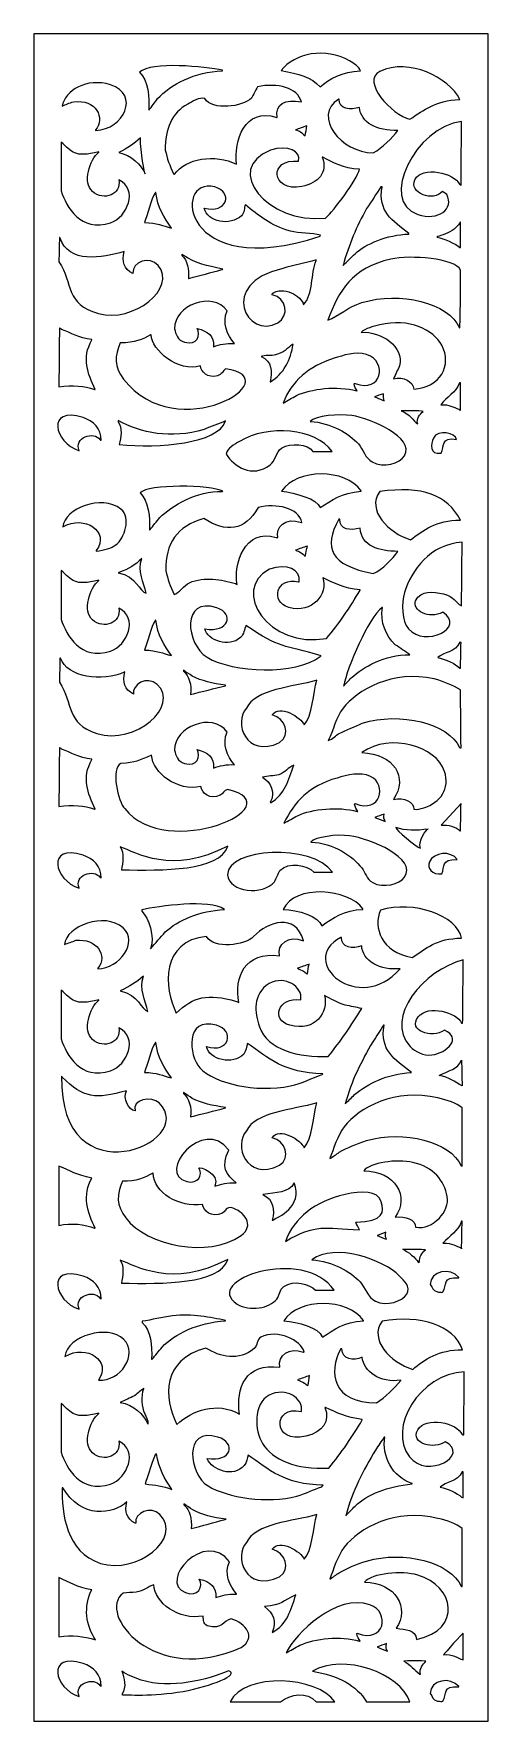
# Model space of a CAD drawing. Header units: centimetres. Extents: x -1.15 to 1.15, y -4.26 to 4.26.
import ezdxf

# ---------------------------------------------------------------- set-up
doc = ezdxf.new("R2010")
doc.units = ezdxf.units.CM
doc.header["$MEASUREMENT"] = 0
doc.layers.add('Layer 1', color=7, linetype='Continuous')

msp = doc.modelspace()

# ---------------------------------------------------------------- linework, layer by layer
at = {"layer": 'Layer 1', "color": 242}
for points, knots in [([(-1.14755, -4.26054), (-1.14755, -4.26054), (-1.14755, 4.26053), (-1.14755, 4.26053), (-1.14755, 4.26053), (-1.14755, 4.26053), (1.14755, 4.26053), (1.14755, 4.26053), (1.14755, 4.26053), (1.14755, 4.26053), (1.14755, -4.26054), (1.14755, -4.26054), (1.14755, -4.26054), (1.14755, -4.26054), (-1.14755, -4.26054), (-1.14755, -4.26054)], [0, 0, 0, 0, 0.2, 0.2, 0.2, 0.2, 0.4, 0.4, 0.4, 0.4, 0.6, 0.6, 0.6, 0.6, 1, 1, 1, 1]), ([(0.10135, 4.07456), (0.1692, 4.16238), (0.32517, 4.19409), (0.44764, 4.12312), (0.44764, 4.12312), (0.46964, 4.11037), (0.49505, 4.09542), (0.50304, 4.07245), (0.50304, 4.07245), (0.40893, 4.07267), (0.34434, 4.03019), (0.29804, 3.99222), (0.29804, 3.99222), (0.2547, 4.04376), (0.1899, 4.05599), (0.10135, 4.07456)], [0, 0, 0, 0, 0.2, 0.2, 0.2, 0.2, 0.4, 0.4, 0.4, 0.4, 0.6, 0.6, 0.6, 0.6, 1, 1, 1, 1]), ([(-0.61338, 4.06611), (-0.55514, 4.12271), (-0.27949, 4.09376), (-0.19506, 4.07667), (-0.19506, 4.07667), (-0.19506, 4.07527), (-0.19506, 4.07386), (-0.19506, 4.07245), (-0.19506, 4.07245), (-0.33337, 4.07004), (-0.45945, 4.00217), (-0.52196, 3.93309), (-0.52196, 3.93309), (-0.53673, 3.91339), (-0.55151, 3.89368), (-0.56628, 3.87397), (-0.56628, 3.87397), (-0.56311, 3.93993), (-0.56883, 4.02324), (-0.61338, 4.06611)], [0, 0, 0, 0, 0.1666667, 0.1666667, 0.1666667, 0.1666667, 0.3333333, 0.3333333, 0.3333333, 0.3333333, 0.5, 0.5, 0.5, 0.5, 0.6666667, 0.6666667, 0.6666667, 0.6666667, 1, 1, 1, 1]), ([(0.6, 4.07034), (0.74904, 4.13983), (0.94659, 4.0405), (1.00447, 3.92887), (1.00447, 3.92887), (0.87472, 3.9215), (0.8261, 3.87635), (0.75237, 3.82963), (0.75237, 3.82963), (0.66033, 3.84808), (0.50381, 4.02234), (0.6, 4.07034)], [0, 0, 0, 0, 0.25, 0.25, 0.25, 0.25, 0.5, 0.5, 0.5, 0.5, 1, 1, 1, 1]), ([(-1.00399, 3.89509), (-0.99083, 3.97452), (-0.87958, 4.03981), (-0.7602, 4.00277), (-0.7602, 4.00277), (-0.60937, 3.95596), (-0.69204, 3.77555), (-0.835, 3.77262), (-0.835, 3.77262), (-0.835, 3.77333), (-0.835, 3.77403), (-0.835, 3.77474), (-0.835, 3.77474), (-0.78518, 3.83367), (-0.83322, 3.9328), (-0.94581, 3.9162), (-0.94581, 3.9162), (-0.97091, 3.9125), (-0.98487, 3.90223), (-1.00399, 3.89509)], [0, 0, 0, 0, 0.1666667, 0.1666667, 0.1666667, 0.1666667, 0.3333333, 0.3333333, 0.3333333, 0.3333333, 0.5, 0.5, 0.5, 0.5, 0.6666667, 0.6666667, 0.6666667, 0.6666667, 1, 1, 1, 1]), ([(-0.48318, 3.67339), (-0.48634, 3.77899), (-0.44854, 3.86206), (-0.36959, 3.90565), (-0.36959, 3.90565), (-0.35056, 3.91615), (-0.30845, 3.94192), (-0.28372, 3.93309), (-0.28372, 3.93309), (-0.24682, 3.87129), (-0.09095, 3.89138), (-0.04824, 3.9352), (-0.04824, 3.9352), (-0.03808, 3.95421), (-0.02792, 3.97321), (-0.01777, 3.99222), (-0.01777, 3.99222), (0.08366, 4.01503), (0.18571, 3.98759), (0.20385, 3.9162), (0.20385, 3.9162), (0.12092, 3.93332), (0.0705, 3.90502), (0.08196, 3.83808), (0.08196, 3.83808), (0.08104, 3.83808), (0.08012, 3.83808), (0.07919, 3.83808), (0.07919, 3.83808), (-0.08386, 3.89141), (-0.13829, 3.71886), (-0.12304, 3.6016), (-0.12304, 3.6016), (-0.23128, 3.65496), (-0.38303, 3.6321), (-0.43608, 3.55093), (-0.43608, 3.55093), (-0.43793, 3.55163), (-0.43977, 3.55233), (-0.44162, 3.55304), (-0.44162, 3.55304), (-0.46151, 3.59575), (-0.47415, 3.62867), (-0.48318, 3.67339)], [0, 0, 0, 0, 0.0833333, 0.0833333, 0.0833333, 0.0833333, 0.1666667, 0.1666667, 0.1666667, 0.1666667, 0.25, 0.25, 0.25, 0.25, 0.3333333, 0.3333333, 0.3333333, 0.3333333, 0.4166667, 0.4166667, 0.4166667, 0.4166667, 0.5, 0.5, 0.5, 0.5, 0.5833333, 0.5833333, 0.5833333, 0.5833333, 0.6666667, 0.6666667, 0.6666667, 0.6666667, 0.75, 0.75, 0.75, 0.75, 0.8333333, 0.8333333, 0.8333333, 0.8333333, 1, 1, 1, 1]), ([(0.39223, 3.93098), (0.39316, 3.93098), (0.39408, 3.93098), (0.395, 3.93098), (0.395, 3.93098), (0.39278, 3.87563), (0.45399, 3.87575), (0.4975, 3.88875), (0.4975, 3.88875), (0.50306, 3.81009), (0.58554, 3.77028), (0.69142, 3.77262), (0.69142, 3.77262), (0.66331, 3.73388), (0.61256, 3.68466), (0.56676, 3.65861), (0.56676, 3.65861), (0.40402, 3.6608), (0.25797, 3.84428), (0.39223, 3.93098)], [0, 0, 0, 0, 0.1666667, 0.1666667, 0.1666667, 0.1666667, 0.3333333, 0.3333333, 0.3333333, 0.3333333, 0.5, 0.5, 0.5, 0.5, 0.6666667, 0.6666667, 0.6666667, 0.6666667, 1, 1, 1, 1]), ([(0.17338, 3.77474), (0.19277, 3.78177), (0.21217, 3.78881), (0.23156, 3.79585), (0.23156, 3.79585), (0.22879, 3.77896), (0.22601, 3.76206), (0.22324, 3.74518), (0.22324, 3.74518), (0.20443, 3.76072), (0.19733, 3.77152), (0.17338, 3.77474)], [0, 0, 0, 0, 0.25, 0.25, 0.25, 0.25, 0.5, 0.5, 0.5, 0.5, 1, 1, 1, 1]), ([(1.01278, 3.81697), (1.01185, 3.71), (1.01093, 3.603), (1.01001, 3.49603), (1.01001, 3.49603), (1.00723, 3.49744), (1.00446, 3.49884), (1.0017, 3.50025), (1.0017, 3.50025), (0.97802, 3.55778), (0.81437, 3.59588), (0.7773, 3.52347), (0.7773, 3.52347), (0.74338, 3.45722), (0.87421, 3.40807), (0.91582, 3.46435), (0.91582, 3.46435), (0.92321, 3.45943), (0.93059, 3.4545), (0.93798, 3.44958), (0.93798, 3.44958), (0.97708, 3.37611), (0.89423, 3.31312), (0.79115, 3.34823), (0.79115, 3.34823), (0.59445, 3.41523), (0.78065, 3.79177), (1.01278, 3.81697)], [0, 0, 0, 0, 0.125, 0.125, 0.125, 0.125, 0.25, 0.25, 0.25, 0.25, 0.375, 0.375, 0.375, 0.375, 0.5, 0.5, 0.5, 0.5, 0.625, 0.625, 0.625, 0.625, 0.75, 0.75, 0.75, 0.75, 1, 1, 1, 1]), ([(-1.00953, 3.46655), (-1.00953, 3.50772), (-1.00953, 3.54889), (-1.00953, 3.59007), (-1.00953, 3.59007), (-1.00953, 3.63124), (-1.00953, 3.67242), (-1.00953, 3.71359), (-1.00953, 3.71359), (-0.95188, 3.66537), (-0.94568, 3.6317), (-0.81838, 3.66502), (-0.81838, 3.66502), (-0.81838, 3.66432), (-0.81838, 3.66362), (-0.81838, 3.66291), (-0.81838, 3.66291), (-0.86755, 3.62544), (-0.90086, 3.5072), (-0.85163, 3.46444), (-0.85163, 3.46444), (-0.79258, 3.41316), (-0.70365, 3.44887), (-0.71865, 3.52356), (-0.71865, 3.52356), (-0.61704, 3.47528), (-0.67522, 3.3346), (-0.7602, 3.30608), (-0.7602, 3.30608), (-0.91061, 3.2556), (-0.98278, 3.38704), (-1.00953, 3.46655)], [0, 0, 0, 0, 0.1111111, 0.1111111, 0.1111111, 0.1111111, 0.2222222, 0.2222222, 0.2222222, 0.2222222, 0.3333333, 0.3333333, 0.3333333, 0.3333333, 0.4444444, 0.4444444, 0.4444444, 0.4444444, 0.5555556, 0.5555556, 0.5555556, 0.5555556, 0.6666667, 0.6666667, 0.6666667, 0.6666667, 0.7777778, 0.7777778, 0.7777778, 0.7777778, 1, 1, 1, 1]), ([(-0.71865, 3.66072), (-0.67065, 3.68559), (-0.64486, 3.70076), (-0.60784, 3.73462), (-0.60784, 3.73462), (-0.61074, 3.66318), (-0.58502, 3.55467), (-0.58567, 3.55304), (-0.58567, 3.55304), (-0.60433, 3.59925), (-0.65424, 3.64833), (-0.71865, 3.66072)], [0, 0, 0, 0, 0.25, 0.25, 0.25, 0.25, 0.5, 0.5, 0.5, 0.5, 1, 1, 1, 1]), ([(0.04871, 3.67319), (0.13549, 3.70107), (0.20408, 3.66923), (0.19, 3.61638), (0.19, 3.61638), (0.03758, 3.63578), (0.04776, 3.45746), (0.20662, 3.48969), (0.20662, 3.48969), (0.28912, 3.50645), (0.33846, 3.55916), (0.30912, 3.63749), (0.30912, 3.63749), (0.31005, 3.63749), (0.31097, 3.63749), (0.31189, 3.63749), (0.31189, 3.63749), (0.36267, 3.6089), (0.41487, 3.58095), (0.4975, 3.57626), (0.4975, 3.57626), (0.4831, 3.52195), (0.3695, 3.36898), (0.32575, 3.32922), (0.32575, 3.32922), (0.03122, 3.30004), (-0.1951, 3.57619), (0.04871, 3.67319)], [0, 0, 0, 0, 0.125, 0.125, 0.125, 0.125, 0.25, 0.25, 0.25, 0.25, 0.375, 0.375, 0.375, 0.375, 0.5, 0.5, 0.5, 0.5, 0.625, 0.625, 0.625, 0.625, 0.75, 0.75, 0.75, 0.75, 1, 1, 1, 1]), ([(-0.23385, 3.48758), (-0.13818, 3.45926), (-0.17132, 3.35123), (-0.28649, 3.3799), (-0.28649, 3.3799), (-0.27163, 3.30869), (-0.1541, 3.28801), (-0.0981, 3.3419), (-0.0981, 3.3419), (-0.08333, 3.35611), (-0.0858, 3.38217), (-0.07871, 3.39679), (-0.07871, 3.39679), (-0.01217, 3.34375), (0.04759, 3.29107), (0.14845, 3.26377), (0.14845, 3.26377), (0.19327, 3.25164), (0.25782, 3.25493), (0.30081, 3.24266), (0.30081, 3.24266), (0.29989, 3.24125), (0.29897, 3.23984), (0.29804, 3.23844), (0.29804, 3.23844), (-0.40476, 3.00343), (-0.44901, 3.54062), (-0.23385, 3.48758)], [0, 0, 0, 0, 0.125, 0.125, 0.125, 0.125, 0.25, 0.25, 0.25, 0.25, 0.375, 0.375, 0.375, 0.375, 0.5, 0.5, 0.5, 0.5, 0.625, 0.625, 0.625, 0.625, 0.75, 0.75, 0.75, 0.75, 1, 1, 1, 1]), ([(-0.58845, 3.30705), (-0.57293, 3.34381), (-0.55558, 3.42659), (-0.53304, 3.45907), (-0.53304, 3.45907), (-0.53212, 3.45907), (-0.53119, 3.45907), (-0.53027, 3.45907), (-0.53027, 3.45907), (-0.52339, 3.38367), (-0.48882, 3.33143), (-0.4527, 3.2796), (-0.4527, 3.2796), (-0.4965, 3.29055), (-0.52477, 3.30663), (-0.58845, 3.30705)], [0, 0, 0, 0, 0.2, 0.2, 0.2, 0.2, 0.4, 0.4, 0.4, 0.4, 0.6, 0.6, 0.6, 0.6, 1, 1, 1, 1]), ([(0.4144, 3.09063), (0.4426, 3.19418), (0.48328, 3.28922), (0.53352, 3.37779), (0.53352, 3.37779), (0.55752, 3.41438), (0.58154, 3.45099), (0.60555, 3.48758), (0.60555, 3.48758), (0.60739, 3.48758), (0.60924, 3.48758), (0.61109, 3.48758), (0.61109, 3.48758), (0.59022, 3.36225), (0.66172, 3.31839), (0.74683, 3.2511), (0.74683, 3.2511), (0.74683, 3.2504), (0.74683, 3.2497), (0.74683, 3.24899), (0.74683, 3.24899), (0.63592, 3.24575), (0.52878, 3.19936), (0.47534, 3.14975), (0.47534, 3.14975), (0.45502, 3.13005), (0.43471, 3.11034), (0.4144, 3.09063)], [0, 0, 0, 0, 0.125, 0.125, 0.125, 0.125, 0.25, 0.25, 0.25, 0.25, 0.375, 0.375, 0.375, 0.375, 0.5, 0.5, 0.5, 0.5, 0.625, 0.625, 0.625, 0.625, 0.75, 0.75, 0.75, 0.75, 1, 1, 1, 1]), ([(0.88811, 3.23421), (0.89574, 3.23847), (0.93823, 3.24936), (0.96503, 3.26676), (0.96503, 3.26676), (0.99356, 3.28527), (1.00629, 3.31022), (1.00723, 3.31022), (1.00723, 3.31022), (1.00723, 3.26729), (1.00723, 3.22435), (1.00723, 3.18142), (1.00723, 3.18142), (1.00631, 3.18142), (1.00539, 3.18142), (1.00447, 3.18142), (1.00447, 3.18142), (0.97739, 3.20206), (0.92386, 3.22629), (0.88811, 3.23421)], [0, 0, 0, 0, 0.1666667, 0.1666667, 0.1666667, 0.1666667, 0.3333333, 0.3333333, 0.3333333, 0.3333333, 0.5, 0.5, 0.5, 0.5, 0.6666667, 0.6666667, 0.6666667, 0.6666667, 1, 1, 1, 1]), ([(-1.02061, 3.10964), (-1.01969, 3.15045), (-1.01876, 3.19128), (-1.01784, 3.2321), (-1.01784, 3.2321), (-1.01691, 3.2321), (-1.01599, 3.2321), (-1.01507, 3.2321), (-1.01507, 3.2321), (-0.97249, 3.0956), (-0.8027, 3.12978), (-0.69095, 3.16031), (-0.69095, 3.16031), (-0.70245, 3.11129), (-0.6946, 3.071), (-0.64662, 3.05051), (-0.64662, 3.05051), (-0.65098, 3.1105), (-0.5623, 3.14068), (-0.51919, 3.09063), (-0.51919, 3.09063), (-0.42063, 2.97623), (-0.64506, 2.79823), (-0.82115, 2.84782), (-0.82115, 2.84782), (-0.98859, 2.89498), (-0.94788, 2.99819), (-1.02061, 3.10964)], [0, 0, 0, 0, 0.125, 0.125, 0.125, 0.125, 0.25, 0.25, 0.25, 0.25, 0.375, 0.375, 0.375, 0.375, 0.5, 0.5, 0.5, 0.5, 0.625, 0.625, 0.625, 0.625, 0.75, 0.75, 0.75, 0.75, 1, 1, 1, 1]), ([(-0.40007, 3.14131), (-0.40007, 3.14272), (-0.40007, 3.14412), (-0.40007, 3.14553), (-0.40007, 3.14553), (-0.31987, 3.09325), (-0.27857, 3.09267), (-0.19229, 3.07163), (-0.19229, 3.07163), (-0.19414, 3.07093), (-0.19599, 3.07022), (-0.19784, 3.06952), (-0.19784, 3.06952), (-0.25324, 3.05474), (-0.30865, 3.03996), (-0.36405, 3.02518), (-0.36405, 3.02518), (-0.36498, 3.02518), (-0.3659, 3.02518), (-0.36682, 3.02518), (-0.36682, 3.02518), (-0.36123, 3.0719), (-0.37138, 3.11464), (-0.40007, 3.14131)], [0, 0, 0, 0, 0.1428571, 0.1428571, 0.1428571, 0.1428571, 0.2857143, 0.2857143, 0.2857143, 0.2857143, 0.4285714, 0.4285714, 0.4285714, 0.4285714, 0.5714286, 0.5714286, 0.5714286, 0.5714286, 0.7142857, 0.7142857, 0.7142857, 0.7142857, 1, 1, 1, 1]), ([(0.10966, 3.07585), (0.16599, 3.08993), (0.22233, 3.10401), (0.27865, 3.11808), (0.27865, 3.11808), (0.27865, 3.11738), (0.27865, 3.11667), (0.27865, 3.11597), (0.27865, 3.11597), (0.25078, 3.04836), (0.26463, 2.9456), (0.21493, 2.89216), (0.21493, 2.89216), (0.20563, 2.93578), (0.11067, 2.99107), (0.05426, 2.94705), (0.05426, 2.94705), (0.05518, 2.94565), (0.0561, 2.94424), (0.05703, 2.94283), (0.05703, 2.94283), (0.12758, 2.92645), (0.14593, 2.83623), (0.08473, 2.80137), (0.08473, 2.80137), (-0.06922, 2.71365), (-0.22435, 2.99721), (0.10966, 3.07585)], [0, 0, 0, 0, 0.125, 0.125, 0.125, 0.125, 0.25, 0.25, 0.25, 0.25, 0.375, 0.375, 0.375, 0.375, 0.5, 0.5, 0.5, 0.5, 0.625, 0.625, 0.625, 0.625, 0.75, 0.75, 0.75, 0.75, 1, 1, 1, 1]), ([(0.33683, 2.81404), (0.39407, 2.96465), (0.45917, 3.07786), (0.65541, 3.12231), (0.65541, 3.12231), (0.75519, 3.1449), (0.98032, 3.12633), (1.00723, 3.06741), (1.00723, 3.06741), (1.00723, 3.01252), (1.00723, 2.95761), (1.00723, 2.90271), (1.00723, 2.90271), (1.00631, 2.86049), (1.00539, 2.81825), (1.00447, 2.77603), (1.00447, 2.77603), (1.00354, 2.77603), (1.00262, 2.77603), (1.0017, 2.77603), (1.0017, 2.77603), (0.94855, 2.90112), (0.70173, 2.96323), (0.50859, 2.90271), (0.50859, 2.90271), (0.43929, 2.881), (0.39439, 2.83572), (0.33683, 2.81404)], [0, 0, 0, 0, 0.125, 0.125, 0.125, 0.125, 0.25, 0.25, 0.25, 0.25, 0.375, 0.375, 0.375, 0.375, 0.5, 0.5, 0.5, 0.5, 0.625, 0.625, 0.625, 0.625, 0.75, 0.75, 0.75, 0.75, 1, 1, 1, 1]), ([(-0.43608, 2.7707), (-0.44032, 2.88785), (-0.24612, 2.96512), (-0.17013, 2.86149), (-0.17013, 2.86149), (-0.19955, 2.80016), (-0.1684, 2.73817), (-0.13412, 2.6968), (-0.13412, 2.6968), (-0.17761, 2.69838), (-0.20849, 2.69184), (-0.23939, 2.67991), (-0.23939, 2.67991), (-0.23691, 2.73499), (-0.26574, 2.75691), (-0.3225, 2.77281), (-0.3225, 2.77281), (-0.30691, 2.74035), (-0.31797, 2.68328), (-0.38622, 2.70313), (-0.38622, 2.70313), (-0.42046, 2.71309), (-0.43187, 2.7427), (-0.43608, 2.7707)], [0, 0, 0, 0, 0.1428571, 0.1428571, 0.1428571, 0.1428571, 0.2857143, 0.2857143, 0.2857143, 0.2857143, 0.4285714, 0.4285714, 0.4285714, 0.4285714, 0.5714286, 0.5714286, 0.5714286, 0.5714286, 0.7142857, 0.7142857, 0.7142857, 0.7142857, 1, 1, 1, 1]), ([(0.50581, 2.7528), (0.52662, 2.77281), (0.5642, 2.7822), (0.6, 2.79081), (0.6, 2.79081), (0.74725, 2.8262), (0.87103, 2.76595), (0.91305, 2.68735), (0.91305, 2.68735), (0.96692, 2.58656), (0.90543, 2.47486), (0.77176, 2.46565), (0.77176, 2.46565), (0.76771, 2.50597), (0.7189, 2.53159), (0.66926, 2.51844), (0.66926, 2.51844), (0.67942, 2.54025), (0.68958, 2.56208), (0.69973, 2.58389), (0.69973, 2.58389), (0.7239, 2.67996), (0.60887, 2.75893), (0.50581, 2.7528)], [0, 0, 0, 0, 0.1428571, 0.1428571, 0.1428571, 0.1428571, 0.2857143, 0.2857143, 0.2857143, 0.2857143, 0.4285714, 0.4285714, 0.4285714, 0.4285714, 0.5714286, 0.5714286, 0.5714286, 0.5714286, 0.7142857, 0.7142857, 0.7142857, 0.7142857, 1, 1, 1, 1]), ([(-1.02061, 2.47832), (-1.01969, 2.57755), (-1.01876, 2.67681), (-1.01784, 2.77603), (-1.01784, 2.77603), (-1.01415, 2.77322), (-1.01046, 2.7704), (-1.00676, 2.76759), (-1.00676, 2.76759), (-0.95706, 2.75089), (-0.92285, 2.72296), (-0.85439, 2.71691), (-0.85439, 2.71691), (-0.85439, 2.71621), (-0.85439, 2.71551), (-0.85439, 2.7148), (-0.85439, 2.7148), (-0.90634, 2.6204), (-0.87525, 2.54889), (-0.83777, 2.46354), (-0.83777, 2.46354), (-0.8387, 2.46354), (-0.83962, 2.46354), (-0.84054, 2.46354), (-0.84054, 2.46354), (-0.89261, 2.48572), (-0.9505, 2.48494), (-1.02061, 2.47832)], [0, 0, 0, 0, 0.125, 0.125, 0.125, 0.125, 0.25, 0.25, 0.25, 0.25, 0.375, 0.375, 0.375, 0.375, 0.5, 0.5, 0.5, 0.5, 0.625, 0.625, 0.625, 0.625, 0.75, 0.75, 0.75, 0.75, 1, 1, 1, 1]), ([(-0.71034, 2.70002), (-0.63623, 2.69855), (-0.59908, 2.71756), (-0.55797, 2.74014), (-0.55797, 2.74014), (-0.55705, 2.74014), (-0.55613, 2.74014), (-0.5552, 2.74014), (-0.5552, 2.74014), (-0.55191, 2.66376), (-0.41711, 2.5477), (-0.30588, 2.58389), (-0.30588, 2.58389), (-0.30369, 2.55437), (-0.26788, 2.5187), (-0.22, 2.53322), (-0.22, 2.53322), (-0.19948, 2.53944), (-0.19172, 2.55709), (-0.17844, 2.56911), (-0.17844, 2.56911), (0.15438, 2.52256), (-0.42407, 2.16832), (-0.69372, 2.51633), (-0.69372, 2.51633), (-0.7422, 2.5789), (-0.73995, 2.6345), (-0.71034, 2.70002)], [0, 0, 0, 0, 0.125, 0.125, 0.125, 0.125, 0.25, 0.25, 0.25, 0.25, 0.375, 0.375, 0.375, 0.375, 0.5, 0.5, 0.5, 0.5, 0.625, 0.625, 0.625, 0.625, 0.75, 0.75, 0.75, 0.75, 1, 1, 1, 1]), ([(0.00163, 2.63034), (0.01518, 2.63907), (0.05639, 2.63387), (0.07365, 2.63879), (0.07365, 2.63879), (0.11371, 2.65021), (0.1319, 2.67144), (0.15953, 2.69157), (0.15953, 2.69157), (0.16045, 2.69157), (0.16138, 2.69157), (0.1623, 2.69157), (0.1623, 2.69157), (0.15129, 2.61724), (0.11167, 2.53943), (0.04871, 2.50366), (0.04871, 2.50366), (0.04779, 2.50366), (0.04687, 2.50366), (0.04595, 2.50366), (0.04595, 2.50366), (0.05782, 2.55338), (0.05598, 2.60684), (0.00163, 2.63034)], [0, 0, 0, 0, 0.1428571, 0.1428571, 0.1428571, 0.1428571, 0.2857143, 0.2857143, 0.2857143, 0.2857143, 0.4285714, 0.4285714, 0.4285714, 0.4285714, 0.5714286, 0.5714286, 0.5714286, 0.5714286, 0.7142857, 0.7142857, 0.7142857, 0.7142857, 1, 1, 1, 1]), ([(0.11243, 2.39598), (0.15153, 2.50273), (0.24128, 2.58243), (0.37007, 2.6219), (0.37007, 2.6219), (0.41321, 2.63512), (0.47578, 2.65973), (0.53352, 2.6409), (0.53352, 2.6409), (0.64146, 2.6057), (0.61079, 2.44214), (0.47534, 2.49521), (0.47534, 2.49521), (0.47349, 2.49451), (0.47165, 2.4938), (0.4698, 2.4931), (0.4698, 2.4931), (0.47178, 2.47666), (0.47961, 2.46897), (0.48642, 2.45721), (0.48642, 2.45721), (0.4855, 2.45721), (0.48458, 2.45721), (0.48365, 2.45721), (0.48365, 2.45721), (0.38273, 2.48472), (0.25343, 2.46779), (0.17892, 2.43398), (0.17892, 2.43398), (0.15676, 2.42131), (0.13459, 2.40864), (0.11243, 2.39598)], [0, 0, 0, 0, 0.1111111, 0.1111111, 0.1111111, 0.1111111, 0.2222222, 0.2222222, 0.2222222, 0.2222222, 0.3333333, 0.3333333, 0.3333333, 0.3333333, 0.4444444, 0.4444444, 0.4444444, 0.4444444, 0.5555556, 0.5555556, 0.5555556, 0.5555556, 0.6666667, 0.6666667, 0.6666667, 0.6666667, 0.7777778, 0.7777778, 0.7777778, 0.7777778, 1, 1, 1, 1]), ([(0.9075, 2.38753), (0.93675, 2.42537), (0.9838, 2.44849), (1.0017, 2.49732), (1.0017, 2.49732), (1.00354, 2.49732), (1.00539, 2.49732), (1.00723, 2.49732), (1.00723, 2.49732), (1.00723, 2.45158), (1.00723, 2.40582), (1.00723, 2.36008), (1.00723, 2.36008), (1.00631, 2.36008), (1.00539, 2.36008), (1.00447, 2.36008), (1.00447, 2.36008), (1.00262, 2.36149), (1.00077, 2.3629), (0.99893, 2.3643), (0.99893, 2.3643), (0.96907, 2.37533), (0.95098, 2.38921), (0.9075, 2.38753)], [0, 0, 0, 0, 0.1428571, 0.1428571, 0.1428571, 0.1428571, 0.2857143, 0.2857143, 0.2857143, 0.2857143, 0.4285714, 0.4285714, 0.4285714, 0.4285714, 0.5714286, 0.5714286, 0.5714286, 0.5714286, 0.7142857, 0.7142857, 0.7142857, 0.7142857, 1, 1, 1, 1]), ([(0.5723, 2.42764), (0.588, 2.43257), (0.6037, 2.4375), (0.61939, 2.44243), (0.61939, 2.44243), (0.61688, 2.42913), (0.61838, 2.41882), (0.62217, 2.40653), (0.62217, 2.40653), (0.61939, 2.40794), (0.61662, 2.40935), (0.61385, 2.41076), (0.61385, 2.41076), (0.60001, 2.41638), (0.58615, 2.42202), (0.5723, 2.42764)], [0, 0, 0, 0, 0.2, 0.2, 0.2, 0.2, 0.4, 0.4, 0.4, 0.4, 0.6, 0.6, 0.6, 0.6, 1, 1, 1, 1]), ([(-0.89872, 2.32207), (-0.84701, 2.30557), (-0.80479, 2.26612), (-0.8073, 2.20806), (-0.8073, 2.20806), (-0.80914, 2.20876), (-0.81099, 2.20947), (-0.81284, 2.21017), (-0.81284, 2.21017), (-0.84295, 2.25776), (-0.94786, 2.22016), (-0.91811, 2.15527), (-0.91811, 2.15527), (-1.04509, 2.19508), (-1.08681, 2.38211), (-0.89872, 2.32207)], [0, 0, 0, 0, 0.2, 0.2, 0.2, 0.2, 0.4, 0.4, 0.4, 0.4, 0.6, 0.6, 0.6, 0.6, 1, 1, 1, 1]), ([(-0.72142, 2.30096), (-0.72142, 2.30307), (-0.72142, 2.30518), (-0.72142, 2.30729), (-0.72142, 2.30729), (-0.60649, 2.24528), (-0.45749, 2.21179), (-0.28649, 2.26295), (-0.28649, 2.26295), (-0.25047, 2.27703), (-0.21446, 2.29111), (-0.17844, 2.30518), (-0.17844, 2.30518), (-0.21919, 2.18991), (-0.51399, 2.16638), (-0.71588, 2.18694), (-0.71588, 2.18694), (-0.70708, 2.22161), (-0.69794, 2.27172), (-0.72142, 2.30096)], [0, 0, 0, 0, 0.1666667, 0.1666667, 0.1666667, 0.1666667, 0.3333333, 0.3333333, 0.3333333, 0.3333333, 0.5, 0.5, 0.5, 0.5, 0.6666667, 0.6666667, 0.6666667, 0.6666667, 1, 1, 1, 1]), ([(0.24818, 2.30307), (0.27539, 2.33139), (0.39329, 2.34258), (0.45872, 2.33263), (0.45872, 2.33263), (0.55523, 2.31795), (0.77791, 2.22074), (0.72467, 2.12993), (0.72467, 2.12993), (0.70181, 2.09096), (0.61916, 2.06662), (0.56122, 2.09826), (0.56122, 2.09826), (0.52583, 2.11759), (0.51639, 2.16131), (0.49197, 2.18905), (0.49197, 2.18905), (0.44485, 2.24256), (0.35424, 2.29615), (0.24818, 2.30307)], [0, 0, 0, 0, 0.1666667, 0.1666667, 0.1666667, 0.1666667, 0.3333333, 0.3333333, 0.3333333, 0.3333333, 0.5, 0.5, 0.5, 0.5, 0.6666667, 0.6666667, 0.6666667, 0.6666667, 1, 1, 1, 1]), ([(0.70804, 2.35586), (0.71199, 2.35784), (0.80536, 2.35795), (0.81886, 2.35375), (0.81886, 2.35375), (0.80325, 2.33933), (0.78277, 2.31608), (0.79115, 2.29041), (0.79115, 2.29041), (0.771, 2.30438), (0.75132, 2.34172), (0.70804, 2.35586)], [0, 0, 0, 0, 0.25, 0.25, 0.25, 0.25, 0.5, 0.5, 0.5, 0.5, 1, 1, 1, 1]), ([(-0.17567, 2.13838), (-0.17092, 2.16731), (-0.13404, 2.18703), (-0.10919, 2.20172), (-0.10919, 2.20172), (0.03778, 2.28861), (0.27265, 2.27005), (0.35899, 2.15105), (0.35899, 2.15105), (0.32667, 2.15105), (0.29434, 2.15105), (0.26203, 2.15105), (0.26203, 2.15105), (0.23729, 2.18949), (0.14957, 2.19719), (0.10412, 2.16794), (0.10412, 2.16794), (0.07448, 2.14887), (0.07372, 2.10435), (0.04595, 2.08348), (0.04595, 2.08348), (-0.04477, 2.01535), (-0.13741, 2.07422), (-0.17567, 2.13838)], [0, 0, 0, 0, 0.1428571, 0.1428571, 0.1428571, 0.1428571, 0.2857143, 0.2857143, 0.2857143, 0.2857143, 0.4285714, 0.4285714, 0.4285714, 0.4285714, 0.5714286, 0.5714286, 0.5714286, 0.5714286, 0.7142857, 0.7142857, 0.7142857, 0.7142857, 1, 1, 1, 1]), ([(0.98784, 2.21228), (0.9077, 2.22529), (0.92514, 2.17464), (0.91028, 2.1426), (0.91028, 2.1426), (0.84888, 2.13325), (0.85701, 2.18882), (0.87069, 2.21872), (0.87069, 2.21872), (0.89228, 2.26595), (0.98359, 2.2429), (0.98784, 2.21228)], [0, 0, 0, 0, 0.25, 0.25, 0.25, 0.25, 0.5, 0.5, 0.5, 0.5, 1, 1, 1, 1]), ([(0.10412, 1.95046), (0.17939, 2.06731), (0.42689, 2.06569), (0.50581, 1.95257), (0.50581, 1.95257), (0.50581, 1.95187), (0.50581, 1.95117), (0.50581, 1.95046), (0.50581, 1.95046), (0.4033, 1.94124), (0.36028, 1.90516), (0.29804, 1.86812), (0.29804, 1.86812), (0.2873, 1.91086), (0.17018, 1.94407), (0.10412, 1.95046)], [0, 0, 0, 0, 0.2, 0.2, 0.2, 0.2, 0.4, 0.4, 0.4, 0.4, 0.6, 0.6, 0.6, 0.6, 1, 1, 1, 1]), ([(-0.61061, 1.94202), (-0.57104, 1.98738), (-0.25233, 1.98313), (-0.19229, 1.95046), (-0.19229, 1.95046), (-0.19322, 1.94976), (-0.19414, 1.94906), (-0.19506, 1.94835), (-0.19506, 1.94835), (-0.32395, 1.95376), (-0.45203, 1.87699), (-0.51088, 1.81745), (-0.51088, 1.81745), (-0.5275, 1.79704), (-0.54412, 1.77662), (-0.56074, 1.75621), (-0.56074, 1.75621), (-0.56167, 1.75621), (-0.56259, 1.75621), (-0.56351, 1.75621), (-0.56351, 1.75621), (-0.5592, 1.81874), (-0.56794, 1.90142), (-0.61061, 1.94202)], [0, 0, 0, 0, 0.1428571, 0.1428571, 0.1428571, 0.1428571, 0.2857143, 0.2857143, 0.2857143, 0.2857143, 0.4285714, 0.4285714, 0.4285714, 0.4285714, 0.5714286, 0.5714286, 0.5714286, 0.5714286, 0.7142857, 0.7142857, 0.7142857, 0.7142857, 1, 1, 1, 1]), ([(0.6, 1.94835), (0.81391, 1.98004), (0.94124, 1.93126), (1.00723, 1.80477), (1.00723, 1.80477), (0.8822, 1.80541), (0.81948, 1.75167), (0.75514, 1.70554), (0.75514, 1.70554), (0.64339, 1.73903), (0.53011, 1.85651), (0.6, 1.94835)], [0, 0, 0, 0, 0.25, 0.25, 0.25, 0.25, 0.5, 0.5, 0.5, 0.5, 1, 1, 1, 1]), ([(-1.00122, 1.77099), (-0.99083, 1.86184), (-0.80691, 1.93905), (-0.70757, 1.85967), (-0.70757, 1.85967), (-0.6534, 1.81639), (-0.69007, 1.71245), (-0.7325, 1.6802), (-0.7325, 1.6802), (-0.75566, 1.6626), (-0.79116, 1.65226), (-0.83223, 1.64853), (-0.83223, 1.64853), (-0.83223, 1.64923), (-0.83223, 1.64994), (-0.83223, 1.65064), (-0.83223, 1.65064), (-0.75994, 1.74612), (-0.8913, 1.83326), (-1.00122, 1.77099)], [0, 0, 0, 0, 0.1666667, 0.1666667, 0.1666667, 0.1666667, 0.3333333, 0.3333333, 0.3333333, 0.3333333, 0.5, 0.5, 0.5, 0.5, 0.6666667, 0.6666667, 0.6666667, 0.6666667, 1, 1, 1, 1]), ([(-0.48041, 1.54929), (-0.48406, 1.68791), (-0.42373, 1.77286), (-0.28926, 1.81322), (-0.28926, 1.81322), (-0.17643, 1.74113), (-0.07945, 1.74753), (-0.015, 1.86812), (-0.015, 1.86812), (0.07817, 1.89104), (0.19008, 1.86772), (0.20662, 1.79211), (0.20662, 1.79211), (0.2057, 1.79211), (0.20478, 1.79211), (0.20385, 1.79211), (0.20385, 1.79211), (0.12003, 1.82342), (0.0729, 1.76631), (0.08473, 1.71609), (0.08473, 1.71609), (0.08196, 1.71609), (0.07919, 1.71609), (0.07642, 1.71609), (0.07642, 1.71609), (-0.08223, 1.76734), (-0.14096, 1.58066), (-0.12027, 1.47961), (-0.12027, 1.47961), (-0.12304, 1.48102), (-0.12581, 1.48243), (-0.12858, 1.48384), (-0.12858, 1.48384), (-0.2004, 1.504), (-0.28424, 1.52241), (-0.36128, 1.48806), (-0.36128, 1.48806), (-0.38815, 1.47608), (-0.41685, 1.43337), (-0.43885, 1.42894), (-0.43885, 1.42894), (-0.45874, 1.47166), (-0.47138, 1.50457), (-0.48041, 1.54929)], [0, 0, 0, 0, 0.0833333, 0.0833333, 0.0833333, 0.0833333, 0.1666667, 0.1666667, 0.1666667, 0.1666667, 0.25, 0.25, 0.25, 0.25, 0.3333333, 0.3333333, 0.3333333, 0.3333333, 0.4166667, 0.4166667, 0.4166667, 0.4166667, 0.5, 0.5, 0.5, 0.5, 0.5833333, 0.5833333, 0.5833333, 0.5833333, 0.6666667, 0.6666667, 0.6666667, 0.6666667, 0.75, 0.75, 0.75, 0.75, 0.8333333, 0.8333333, 0.8333333, 0.8333333, 1, 1, 1, 1]), ([(0.39223, 1.809), (0.39408, 1.809), (0.39593, 1.809), (0.39777, 1.809), (0.39777, 1.809), (0.39573, 1.75549), (0.45148, 1.75037), (0.50027, 1.76466), (0.50027, 1.76466), (0.50779, 1.66919), (0.59621, 1.64861), (0.69142, 1.64642), (0.69142, 1.64642), (0.6654, 1.61043), (0.61288, 1.55519), (0.56676, 1.53451), (0.56676, 1.53451), (0.3489, 1.57627), (0.31423, 1.666), (0.39223, 1.809)], [0, 0, 0, 0, 0.1666667, 0.1666667, 0.1666667, 0.1666667, 0.3333333, 0.3333333, 0.3333333, 0.3333333, 0.5, 0.5, 0.5, 0.5, 0.6666667, 0.6666667, 0.6666667, 0.6666667, 1, 1, 1, 1]), ([(0.17338, 1.65275), (0.1937, 1.65979), (0.21401, 1.66683), (0.23433, 1.67387), (0.23433, 1.67387), (0.23063, 1.65627), (0.22694, 1.63867), (0.22324, 1.62108), (0.22324, 1.62108), (0.215, 1.63447), (0.19167, 1.64718), (0.17338, 1.65275)], [0, 0, 0, 0, 0.25, 0.25, 0.25, 0.25, 0.5, 0.5, 0.5, 0.5, 1, 1, 1, 1]), ([(1.01555, 1.69287), (1.01462, 1.5859), (1.0137, 1.4789), (1.01278, 1.37193), (1.01278, 1.37193), (0.97662, 1.39031), (0.98131, 1.41648), (0.9213, 1.43185), (0.9213, 1.43185), (0.86794, 1.44551), (0.80911, 1.45036), (0.78007, 1.39784), (0.78007, 1.39784), (0.76201, 1.35065), (0.84658, 1.30002), (0.91859, 1.34026), (0.91859, 1.34026), (1.03659, 1.26153), (0.83028, 1.15923), (0.74406, 1.2558), (0.74406, 1.2558), (0.71095, 1.29289), (0.70804, 1.38638), (0.72467, 1.4395), (0.72467, 1.4395), (0.7586, 1.54793), (0.85317, 1.68422), (1.01555, 1.69287)], [0, 0, 0, 0, 0.125, 0.125, 0.125, 0.125, 0.25, 0.25, 0.25, 0.25, 0.375, 0.375, 0.375, 0.375, 0.5, 0.5, 0.5, 0.5, 0.625, 0.625, 0.625, 0.625, 0.75, 0.75, 0.75, 0.75, 1, 1, 1, 1]), ([(-1.00953, 1.30357), (-1.00953, 1.34474), (-1.00953, 1.38592), (-1.00953, 1.42709), (-1.00953, 1.42709), (-1.00953, 1.46827), (-1.00953, 1.50945), (-1.00953, 1.55061), (-1.00953, 1.55061), (-0.95188, 1.50239), (-0.94568, 1.46873), (-0.81838, 1.50205), (-0.81838, 1.50205), (-0.81838, 1.50134), (-0.81838, 1.50064), (-0.81838, 1.49994), (-0.81838, 1.49994), (-0.86755, 1.46246), (-0.90086, 1.34422), (-0.85163, 1.30146), (-0.85163, 1.30146), (-0.79258, 1.25018), (-0.70365, 1.2859), (-0.71865, 1.36059), (-0.71865, 1.36059), (-0.61704, 1.3123), (-0.67522, 1.17163), (-0.7602, 1.14311), (-0.7602, 1.14311), (-0.91061, 1.09263), (-0.98278, 1.22406), (-1.00953, 1.30357)], [0, 0, 0, 0, 0.1111111, 0.1111111, 0.1111111, 0.1111111, 0.2222222, 0.2222222, 0.2222222, 0.2222222, 0.3333333, 0.3333333, 0.3333333, 0.3333333, 0.4444444, 0.4444444, 0.4444444, 0.4444444, 0.5555556, 0.5555556, 0.5555556, 0.5555556, 0.6666667, 0.6666667, 0.6666667, 0.6666667, 0.7777778, 0.7777778, 0.7777778, 0.7777778, 1, 1, 1, 1]), ([(-0.72142, 1.53874), (-0.66382, 1.56072), (-0.63608, 1.57591), (-0.6023, 1.61052), (-0.6023, 1.61052), (-0.62707, 1.54713), (-0.58938, 1.48822), (-0.58014, 1.43528), (-0.58014, 1.43528), (-0.61404, 1.44392), (-0.62721, 1.52103), (-0.72142, 1.53874)], [0, 0, 0, 0, 0.25, 0.25, 0.25, 0.25, 0.5, 0.5, 0.5, 0.5, 1, 1, 1, 1]), ([(0.04318, 1.55698), (0.13188, 1.5897), (0.20235, 1.5541), (0.19277, 1.49228), (0.19277, 1.49228), (0.19185, 1.49228), (0.19092, 1.49228), (0.19, 1.49228), (0.19, 1.49228), (0.07586, 1.52069), (0.04655, 1.39046), (0.14014, 1.36349), (0.14014, 1.36349), (0.25797, 1.32952), (0.34228, 1.43353), (0.31189, 1.5134), (0.31189, 1.5134), (0.31282, 1.5134), (0.31374, 1.5134), (0.31467, 1.5134), (0.31467, 1.5134), (0.36927, 1.48492), (0.41726, 1.46122), (0.50027, 1.45217), (0.50027, 1.45217), (0.50027, 1.45147), (0.50027, 1.45076), (0.50027, 1.45006), (0.50027, 1.45006), (0.44934, 1.36482), (0.39459, 1.2831), (0.33129, 1.20724), (0.33129, 1.20724), (0.03994, 1.15255), (-0.15896, 1.45171), (0.04318, 1.55698)], [0, 0, 0, 0, 0.1, 0.1, 0.1, 0.1, 0.2, 0.2, 0.2, 0.2, 0.3, 0.3, 0.3, 0.3, 0.4, 0.4, 0.4, 0.4, 0.5, 0.5, 0.5, 0.5, 0.6, 0.6, 0.6, 0.6, 0.7, 0.7, 0.7, 0.7, 0.8, 0.8, 0.8, 0.8, 1, 1, 1, 1]), ([(-0.22277, 1.36137), (-0.13475, 1.33185), (-0.16047, 1.23377), (-0.28372, 1.2558), (-0.28372, 1.2558), (-0.27034, 1.19765), (-0.16135, 1.1587), (-0.10364, 1.21146), (-0.10364, 1.21146), (-0.085, 1.22852), (-0.08437, 1.2525), (-0.07594, 1.27269), (-0.07594, 1.27269), (0.09838, 1.15305), (0.1115, 1.17753), (0.30358, 1.11856), (0.30358, 1.11856), (0.30173, 1.11786), (0.29989, 1.11715), (0.29804, 1.11645), (0.29804, 1.11645), (0.17728, 1.01937), (-0.14184, 1.03348), (-0.27263, 1.11223), (-0.27263, 1.11223), (-0.37844, 1.17593), (-0.40523, 1.42258), (-0.22277, 1.36137)], [0, 0, 0, 0, 0.125, 0.125, 0.125, 0.125, 0.25, 0.25, 0.25, 0.25, 0.375, 0.375, 0.375, 0.375, 0.5, 0.5, 0.5, 0.5, 0.625, 0.625, 0.625, 0.625, 0.75, 0.75, 0.75, 0.75, 1, 1, 1, 1]), ([(0.41716, 0.96654), (0.43415, 1.06096), (0.54462, 1.313), (0.61109, 1.36349), (0.61109, 1.36349), (0.61201, 1.36349), (0.61293, 1.36349), (0.61385, 1.36349), (0.61385, 1.36349), (0.59989, 1.28873), (0.63055, 1.22165), (0.67757, 1.17557), (0.67757, 1.17557), (0.7025, 1.15868), (0.72744, 1.14178), (0.75237, 1.1249), (0.75237, 1.1249), (0.621, 1.12442), (0.51948, 1.06384), (0.45595, 1.00876), (0.45595, 1.00876), (0.44302, 0.99469), (0.43009, 0.98062), (0.41716, 0.96654)], [0, 0, 0, 0, 0.1428571, 0.1428571, 0.1428571, 0.1428571, 0.2857143, 0.2857143, 0.2857143, 0.2857143, 0.4285714, 0.4285714, 0.4285714, 0.4285714, 0.5714286, 0.5714286, 0.5714286, 0.5714286, 0.7142857, 0.7142857, 0.7142857, 0.7142857, 1, 1, 1, 1]), ([(-0.58845, 1.14799), (-0.57293, 1.18475), (-0.55558, 1.26753), (-0.53304, 1.30001), (-0.53304, 1.30001), (-0.53212, 1.30001), (-0.53119, 1.30001), (-0.53027, 1.30001), (-0.53027, 1.30001), (-0.52339, 1.22461), (-0.48882, 1.17236), (-0.4527, 1.12054), (-0.4527, 1.12054), (-0.4965, 1.13148), (-0.52477, 1.14757), (-0.58845, 1.14799)], [0, 0, 0, 0, 0.2, 0.2, 0.2, 0.2, 0.4, 0.4, 0.4, 0.4, 0.6, 0.6, 0.6, 0.6, 1, 1, 1, 1]), ([(-1.01784, 0.98554), (-1.01691, 1.02636), (-1.01599, 1.06719), (-1.01507, 1.108), (-1.01507, 1.108), (-1.01415, 1.108), (-1.01322, 1.108), (-1.0123, 1.108), (-1.0123, 1.108), (-0.98076, 1.01127), (-0.80062, 0.98435), (-0.68818, 1.03833), (-0.68818, 1.03833), (-0.70017, 0.98681), (-0.6906, 0.94976), (-0.64385, 0.92642), (-0.64385, 0.92642), (-0.65229, 0.97219), (-0.57595, 1.02225), (-0.52473, 0.97498), (-0.52473, 0.97498), (-0.40736, 0.86668), (-0.63294, 0.66524), (-0.82946, 0.72795), (-0.82946, 0.72795), (-0.98651, 0.77806), (-0.94587, 0.87853), (-1.01784, 0.98554)], [0, 0, 0, 0, 0.125, 0.125, 0.125, 0.125, 0.25, 0.25, 0.25, 0.25, 0.375, 0.375, 0.375, 0.375, 0.5, 0.5, 0.5, 0.5, 0.625, 0.625, 0.625, 0.625, 0.75, 0.75, 0.75, 0.75, 1, 1, 1, 1]), ([(0.89365, 1.11012), (0.92136, 1.13975), (0.98179, 1.13504), (1.00447, 1.18824), (1.00447, 1.18824), (1.00631, 1.18754), (1.00816, 1.18683), (1.01001, 1.18613), (1.01001, 1.18613), (1.00908, 1.1432), (1.00816, 1.10026), (1.00723, 1.05733), (1.00723, 1.05733), (1.00631, 1.05733), (1.00539, 1.05733), (1.00447, 1.05733), (1.00447, 1.05733), (0.98063, 1.08099), (0.93454, 1.10014), (0.89365, 1.11012)], [0, 0, 0, 0, 0.1666667, 0.1666667, 0.1666667, 0.1666667, 0.3333333, 0.3333333, 0.3333333, 0.3333333, 0.5, 0.5, 0.5, 0.5, 0.6666667, 0.6666667, 0.6666667, 0.6666667, 1, 1, 1, 1]), ([(-0.39175, 1.04242), (-0.39175, 1.04383), (-0.39175, 1.04523), (-0.39175, 1.04664), (-0.39175, 1.04664), (-0.37698, 1.03679), (-0.36221, 1.02693), (-0.34743, 1.01708), (-0.34743, 1.01708), (-0.29993, 0.99171), (-0.24707, 0.98086), (-0.17844, 0.97063), (-0.17844, 0.97063), (-0.17844, 0.96992), (-0.17844, 0.96922), (-0.17844, 0.96852), (-0.17844, 0.96852), (-0.23754, 0.95374), (-0.29665, 0.93896), (-0.35574, 0.92417), (-0.35574, 0.92417), (-0.35002, 0.9721), (-0.36196, 1.01538), (-0.39175, 1.04242)], [0, 0, 0, 0, 0.1428571, 0.1428571, 0.1428571, 0.1428571, 0.2857143, 0.2857143, 0.2857143, 0.2857143, 0.4285714, 0.4285714, 0.4285714, 0.4285714, 0.5714286, 0.5714286, 0.5714286, 0.5714286, 0.7142857, 0.7142857, 0.7142857, 0.7142857, 1, 1, 1, 1]), ([(0.33959, 0.69205), (0.36549, 0.74259), (0.37912, 0.8092), (0.4144, 0.85463), (0.4144, 0.85463), (0.48451, 0.94494), (0.66506, 1.05125), (0.87426, 1.00243), (0.87426, 1.00243), (0.9268, 0.99017), (0.96796, 0.96946), (1.00723, 0.94753), (1.00723, 0.94753), (1.00816, 0.84971), (1.00908, 0.75187), (1.01001, 0.65405), (1.01001, 0.65405), (1.00723, 0.65475), (1.00446, 0.65546), (1.0017, 0.65616), (1.0017, 0.65616), (0.95185, 0.77737), (0.6998, 0.83941), (0.51135, 0.77862), (0.51135, 0.77862), (0.47257, 0.76173), (0.43378, 0.74484), (0.395, 0.72795), (0.395, 0.72795), (0.37577, 0.71703), (0.36375, 0.69914), (0.33959, 0.69205)], [0, 0, 0, 0, 0.1111111, 0.1111111, 0.1111111, 0.1111111, 0.2222222, 0.2222222, 0.2222222, 0.2222222, 0.3333333, 0.3333333, 0.3333333, 0.3333333, 0.4444444, 0.4444444, 0.4444444, 0.4444444, 0.5555556, 0.5555556, 0.5555556, 0.5555556, 0.6666667, 0.6666667, 0.6666667, 0.6666667, 0.7777778, 0.7777778, 0.7777778, 0.7777778, 1, 1, 1, 1]), ([(-0.07317, 0.85463), (-0.0299, 0.95232), (0.15888, 0.96017), (0.28142, 0.9961), (0.28142, 0.9961), (0.26594, 0.93507), (0.25782, 0.81303), (0.21771, 0.77017), (0.21771, 0.77017), (0.20535, 0.80819), (0.08994, 0.87701), (0.05703, 0.82085), (0.05703, 0.82085), (0.12245, 0.80566), (0.1538, 0.71941), (0.09304, 0.6815), (0.09304, 0.6815), (-0.07618, 0.59861), (-0.14026, 0.78667), (-0.07317, 0.85463)], [0, 0, 0, 0, 0.1666667, 0.1666667, 0.1666667, 0.1666667, 0.3333333, 0.3333333, 0.3333333, 0.3333333, 0.5, 0.5, 0.5, 0.5, 0.6666667, 0.6666667, 0.6666667, 0.6666667, 1, 1, 1, 1]), ([(-0.43608, 0.64349), (-0.44032, 0.76064), (-0.24612, 0.83791), (-0.17013, 0.73428), (-0.17013, 0.73428), (-0.19955, 0.67295), (-0.1684, 0.61096), (-0.13412, 0.56959), (-0.13412, 0.56959), (-0.17761, 0.57117), (-0.20849, 0.56463), (-0.23939, 0.5527), (-0.23939, 0.5527), (-0.23691, 0.60778), (-0.26574, 0.62971), (-0.3225, 0.6456), (-0.3225, 0.6456), (-0.30691, 0.61315), (-0.31797, 0.55608), (-0.38622, 0.57592), (-0.38622, 0.57592), (-0.42046, 0.58588), (-0.43187, 0.61549), (-0.43608, 0.64349)], [0, 0, 0, 0, 0.1428571, 0.1428571, 0.1428571, 0.1428571, 0.2857143, 0.2857143, 0.2857143, 0.2857143, 0.4285714, 0.4285714, 0.4285714, 0.4285714, 0.5714286, 0.5714286, 0.5714286, 0.5714286, 0.7142857, 0.7142857, 0.7142857, 0.7142857, 1, 1, 1, 1]), ([(0.50859, 0.63082), (0.65642, 0.73337), (0.88565, 0.66185), (0.9269, 0.5358), (0.9269, 0.5358), (0.95538, 0.44878), (0.90697, 0.37864), (0.82163, 0.35211), (0.82163, 0.35211), (0.80593, 0.34724), (0.78664, 0.34071), (0.77176, 0.34578), (0.77176, 0.34578), (0.77145, 0.38151), (0.72432, 0.4056), (0.66926, 0.39434), (0.66926, 0.39434), (0.74388, 0.50552), (0.67324, 0.62423), (0.50859, 0.63082)], [0, 0, 0, 0, 0.1666667, 0.1666667, 0.1666667, 0.1666667, 0.3333333, 0.3333333, 0.3333333, 0.3333333, 0.5, 0.5, 0.5, 0.5, 0.6666667, 0.6666667, 0.6666667, 0.6666667, 1, 1, 1, 1]), ([(-1.02061, 0.35924), (-1.01969, 0.45847), (-1.01876, 0.55773), (-1.01784, 0.65696), (-1.01784, 0.65696), (-1.01415, 0.65414), (-1.01046, 0.65132), (-1.00676, 0.64851), (-1.00676, 0.64851), (-0.95706, 0.63181), (-0.92285, 0.60388), (-0.85439, 0.59784), (-0.85439, 0.59784), (-0.85439, 0.59713), (-0.85439, 0.59643), (-0.85439, 0.59572), (-0.85439, 0.59572), (-0.90634, 0.50132), (-0.87525, 0.42981), (-0.83777, 0.34446), (-0.83777, 0.34446), (-0.8387, 0.34446), (-0.83962, 0.34446), (-0.84054, 0.34446), (-0.84054, 0.34446), (-0.89261, 0.36664), (-0.9505, 0.36586), (-1.02061, 0.35924)], [0, 0, 0, 0, 0.125, 0.125, 0.125, 0.125, 0.25, 0.25, 0.25, 0.25, 0.375, 0.375, 0.375, 0.375, 0.5, 0.5, 0.5, 0.5, 0.625, 0.625, 0.625, 0.625, 0.75, 0.75, 0.75, 0.75, 1, 1, 1, 1]), ([(-0.70757, 0.57592), (-0.6309, 0.58079), (-0.619, 0.58957), (-0.55243, 0.61815), (-0.55243, 0.61815), (-0.54847, 0.5282), (-0.42013, 0.4319), (-0.30311, 0.4598), (-0.30311, 0.4598), (-0.30008, 0.42721), (-0.25725, 0.3896), (-0.20615, 0.41546), (-0.20615, 0.41546), (-0.18956, 0.42385), (-0.18914, 0.44005), (-0.16737, 0.44502), (-0.16737, 0.44502), (0.17323, 0.36184), (-0.47528, 0.07901), (-0.68818, 0.3479), (-0.68818, 0.3479), (-0.72018, 0.37948), (-0.76112, 0.55305), (-0.70757, 0.57592)], [0, 0, 0, 0, 0.1428571, 0.1428571, 0.1428571, 0.1428571, 0.2857143, 0.2857143, 0.2857143, 0.2857143, 0.4285714, 0.4285714, 0.4285714, 0.4285714, 0.5714286, 0.5714286, 0.5714286, 0.5714286, 0.7142857, 0.7142857, 0.7142857, 0.7142857, 1, 1, 1, 1]), ([(0.00716, 0.50625), (0.03486, 0.51047), (0.06257, 0.51469), (0.09027, 0.51892), (0.09027, 0.51892), (0.12283, 0.52978), (0.1371, 0.55514), (0.16507, 0.56748), (0.16507, 0.56748), (0.13947, 0.49011), (0.11912, 0.4193), (0.04871, 0.37745), (0.04871, 0.37745), (0.04779, 0.37816), (0.04687, 0.37886), (0.04595, 0.37956), (0.04595, 0.37956), (0.07326, 0.42466), (0.05127, 0.48153), (0.00716, 0.50625)], [0, 0, 0, 0, 0.1666667, 0.1666667, 0.1666667, 0.1666667, 0.3333333, 0.3333333, 0.3333333, 0.3333333, 0.5, 0.5, 0.5, 0.5, 0.6666667, 0.6666667, 0.6666667, 0.6666667, 1, 1, 1, 1]), ([(0.1152, 0.27399), (0.17015, 0.38215), (0.23987, 0.46202), (0.38392, 0.50203), (0.38392, 0.50203), (0.43544, 0.51633), (0.50022, 0.5356), (0.55291, 0.51047), (0.55291, 0.51047), (0.6384, 0.46971), (0.60424, 0.32045), (0.47534, 0.37323), (0.47534, 0.37323), (0.47442, 0.37252), (0.47349, 0.37182), (0.47257, 0.37111), (0.47257, 0.37111), (0.47394, 0.35376), (0.48217, 0.3453), (0.48919, 0.33311), (0.48919, 0.33311), (0.48827, 0.33311), (0.48735, 0.33311), (0.48642, 0.33311), (0.48642, 0.33311), (0.38823, 0.36002), (0.26054, 0.34688), (0.18446, 0.312), (0.18446, 0.312), (0.16138, 0.29933), (0.13829, 0.28666), (0.1152, 0.27399)], [0, 0, 0, 0, 0.1111111, 0.1111111, 0.1111111, 0.1111111, 0.2222222, 0.2222222, 0.2222222, 0.2222222, 0.3333333, 0.3333333, 0.3333333, 0.3333333, 0.4444444, 0.4444444, 0.4444444, 0.4444444, 0.5555556, 0.5555556, 0.5555556, 0.5555556, 0.6666667, 0.6666667, 0.6666667, 0.6666667, 0.7777778, 0.7777778, 0.7777778, 0.7777778, 1, 1, 1, 1]), ([(0.91028, 0.26343), (0.91028, 0.26343), (1.01001, 0.37323), (1.01001, 0.37323), (1.01001, 0.37323), (1.00908, 0.32749), (1.00816, 0.28173), (1.00723, 0.23598), (1.00723, 0.23598), (1.00631, 0.23598), (1.00539, 0.23598), (1.00447, 0.23598), (1.00447, 0.23598), (0.98628, 0.25485), (0.94249, 0.2686), (0.91028, 0.26343)], [0, 0, 0, 0, 0.2, 0.2, 0.2, 0.2, 0.4, 0.4, 0.4, 0.4, 0.6, 0.6, 0.6, 0.6, 1, 1, 1, 1]), ([(0.57507, 0.30355), (0.59077, 0.30918), (0.60647, 0.31481), (0.62217, 0.32044), (0.62217, 0.32044), (0.61906, 0.30579), (0.62021, 0.29333), (0.62771, 0.28244), (0.62771, 0.28244), (0.61016, 0.28948), (0.59262, 0.29651), (0.57507, 0.30355)], [0, 0, 0, 0, 0.25, 0.25, 0.25, 0.25, 0.5, 0.5, 0.5, 0.5, 1, 1, 1, 1]), ([(-0.89872, 0.11216), (-0.84701, 0.09566), (-0.80479, 0.05621), (-0.8073, -0.00185), (-0.8073, -0.00185), (-0.80914, -0.00115), (-0.81099, -0.00044), (-0.81284, 0.00026), (-0.81284, 0.00026), (-0.84295, 0.04785), (-0.94786, 0.01025), (-0.91811, -0.05464), (-0.91811, -0.05464), (-1.04509, -0.01483), (-1.08681, 0.1722), (-0.89872, 0.11216)], [0, 0, 0, 0, 0.2, 0.2, 0.2, 0.2, 0.4, 0.4, 0.4, 0.4, 0.6, 0.6, 0.6, 0.6, 1, 1, 1, 1]), ([(-0.16947, 0.01429), (-0.16657, 0.14916), (0.255, 0.17426), (0.36176, 0.02695), (0.36176, 0.02695), (0.33037, 0.02695), (0.29896, 0.02695), (0.26757, 0.02695), (0.26757, 0.02695), (0.23108, 0.06351), (0.13993, 0.08044), (0.09581, 0.0354), (0.09581, 0.0354), (0.08657, 0.0164), (0.07734, -0.00261), (0.06811, -0.02161), (0.06811, -0.02161), (0.00774, -0.09279), (-0.15966, -0.07602), (-0.16947, 0.01429)], [0, 0, 0, 0, 0.1666667, 0.1666667, 0.1666667, 0.1666667, 0.3333333, 0.3333333, 0.3333333, 0.3333333, 0.5, 0.5, 0.5, 0.5, 0.6666667, 0.6666667, 0.6666667, 0.6666667, 1, 1, 1, 1]), ([(0.25095, 0.17898), (0.272, 0.20523), (0.38453, 0.21905), (0.44764, 0.21065), (0.44764, 0.21065), (0.55137, 0.19685), (0.79073, 0.09684), (0.72467, 0.00162), (0.72467, 0.00162), (0.69971, -0.03435), (0.6189, -0.05522), (0.56399, -0.02583), (0.56399, -0.02583), (0.53342, -0.00946), (0.52814, 0.02308), (0.50859, 0.04807), (0.50859, 0.04807), (0.46092, 0.10895), (0.36917, 0.17378), (0.25095, 0.17898)], [0, 0, 0, 0, 0.1666667, 0.1666667, 0.1666667, 0.1666667, 0.3333333, 0.3333333, 0.3333333, 0.3333333, 0.5, 0.5, 0.5, 0.5, 0.6666667, 0.6666667, 0.6666667, 0.6666667, 1, 1, 1, 1]), ([(0.68034, 0.25288), (0.72885, 0.23585), (0.78571, 0.23607), (0.84379, 0.24443), (0.84379, 0.24443), (0.83525, 0.24662), (0.78915, 0.17976), (0.80501, 0.1473), (0.80501, 0.1473), (0.78527, 0.15257), (0.67711, 0.24306), (0.68034, 0.25288)], [0, 0, 0, 0, 0.25, 0.25, 0.25, 0.25, 0.5, 0.5, 0.5, 0.5, 1, 1, 1, 1]), ([(-0.71034, 0.1546), (-0.63033, 0.12715), (-0.45188, 0.00967), (-0.16737, 0.15883), (-0.16737, 0.15883), (-0.2087, 0.03076), (-0.49676, 0.0357), (-0.7048, 0.03848), (-0.7048, 0.03848), (-0.6987, 0.07387), (-0.68869, 0.12452), (-0.71034, 0.1546)], [0, 0, 0, 0, 0.25, 0.25, 0.25, 0.25, 0.5, 0.5, 0.5, 0.5, 1, 1, 1, 1]), ([(0.85089, 0.07958), (0.87147, 0.12796), (0.95944, 0.13736), (0.99061, 0.0903), (0.99061, 0.0903), (0.90464, 0.09229), (0.93053, 0.05564), (0.91305, 0.01851), (0.91305, 0.01851), (0.8634, 0.01239), (0.8374, 0.04784), (0.85089, 0.07958)], [0, 0, 0, 0, 0.25, 0.25, 0.25, 0.25, 0.5, 0.5, 0.5, 0.5, 1, 1, 1, 1]), ([(0.11243, -0.16096), (0.16992, -0.03443), (0.4417, -0.05375), (0.51412, -0.15885), (0.51412, -0.15885), (0.51412, -0.15955), (0.51412, -0.16026), (0.51412, -0.16096), (0.51412, -0.16096), (0.41945, -0.16222), (0.36269, -0.20665), (0.30635, -0.24331), (0.30635, -0.24331), (0.2949, -0.19815), (0.18356, -0.1618), (0.11243, -0.16096)], [0, 0, 0, 0, 0.2, 0.2, 0.2, 0.2, 0.4, 0.4, 0.4, 0.4, 0.6, 0.6, 0.6, 0.6, 1, 1, 1, 1]), ([(-0.6023, -0.1694), (-0.6023, -0.16729), (-0.6023, -0.16518), (-0.6023, -0.16307), (-0.6023, -0.16307), (-0.51676, -0.14527), (-0.26142, -0.10699), (-0.18399, -0.16096), (-0.18399, -0.16096), (-0.31136, -0.16938), (-0.42117, -0.21549), (-0.48318, -0.27498), (-0.48318, -0.27498), (-0.50811, -0.30313), (-0.53304, -0.33128), (-0.55797, -0.35943), (-0.55797, -0.35943), (-0.53537, -0.29985), (-0.5665, -0.20325), (-0.6023, -0.1694)], [0, 0, 0, 0, 0.1666667, 0.1666667, 0.1666667, 0.1666667, 0.3333333, 0.3333333, 0.3333333, 0.3333333, 0.5, 0.5, 0.5, 0.5, 0.6666667, 0.6666667, 0.6666667, 0.6666667, 1, 1, 1, 1]), ([(0.60277, -0.16518), (0.77032, -0.11362), (0.99221, -0.19237), (1.01278, -0.30665), (1.01278, -0.30665), (0.88523, -0.30602), (0.83287, -0.36108), (0.76345, -0.40377), (0.76345, -0.40377), (0.60396, -0.37667), (0.56742, -0.25192), (0.60277, -0.16518)], [0, 0, 0, 0, 0.25, 0.25, 0.25, 0.25, 0.5, 0.5, 0.5, 0.5, 1, 1, 1, 1]), ([(-0.99291, -0.33832), (-0.98205, -0.24447), (-0.79046, -0.17184), (-0.69649, -0.25386), (-0.69649, -0.25386), (-0.61651, -0.32368), (-0.71404, -0.46076), (-0.82392, -0.46078), (-0.82392, -0.46078), (-0.82392, -0.46008), (-0.82392, -0.45938), (-0.82392, -0.45867), (-0.82392, -0.45867), (-0.76957, -0.39362), (-0.83222, -0.30597), (-0.93473, -0.31721), (-0.93473, -0.31721), (-0.95412, -0.32424), (-0.97352, -0.33128), (-0.99291, -0.33832)], [0, 0, 0, 0, 0.1666667, 0.1666667, 0.1666667, 0.1666667, 0.3333333, 0.3333333, 0.3333333, 0.3333333, 0.5, 0.5, 0.5, 0.5, 0.6666667, 0.6666667, 0.6666667, 0.6666667, 1, 1, 1, 1]), ([(-0.2754, -0.2982), (-0.23865, -0.36186), (-0.08275, -0.34523), (-0.03716, -0.2982), (-0.03716, -0.2982), (0.03685, -0.22187), (0.17316, -0.1777), (0.21493, -0.31932), (0.21493, -0.31932), (0.13622, -0.28868), (0.07984, -0.33831), (0.09304, -0.39533), (0.09304, -0.39533), (-0.08028, -0.37078), (-0.13793, -0.50458), (-0.11196, -0.63181), (-0.11196, -0.63181), (-0.11565, -0.6297), (-0.11934, -0.62759), (-0.12304, -0.62547), (-0.12304, -0.62547), (-0.27213, -0.58441), (-0.3403, -0.60026), (-0.42777, -0.68459), (-0.42777, -0.68459), (-0.49238, -0.55923), (-0.50471, -0.31813), (-0.2754, -0.2982)], [0, 0, 0, 0, 0.125, 0.125, 0.125, 0.125, 0.25, 0.25, 0.25, 0.25, 0.375, 0.375, 0.375, 0.375, 0.5, 0.5, 0.5, 0.5, 0.625, 0.625, 0.625, 0.625, 0.75, 0.75, 0.75, 0.75, 1, 1, 1, 1]), ([(0.40331, -0.30243), (0.40424, -0.30243), (0.40516, -0.30243), (0.40608, -0.30243), (0.40608, -0.30243), (0.40395, -0.35439), (0.46317, -0.36426), (0.50859, -0.34466), (0.50859, -0.34466), (0.51043, -0.42085), (0.6044, -0.4712), (0.7025, -0.46078), (0.7025, -0.46078), (0.49674, -0.70006), (0.17677, -0.42365), (0.40331, -0.30243)], [0, 0, 0, 0, 0.2, 0.2, 0.2, 0.2, 0.4, 0.4, 0.4, 0.4, 0.6, 0.6, 0.6, 0.6, 1, 1, 1, 1]), ([(1.02109, -0.41644), (1.02016, -0.52341), (1.01924, -0.63041), (1.01832, -0.73738), (1.01832, -0.73738), (1.01647, -0.73668), (1.01462, -0.73597), (1.01278, -0.73527), (1.01278, -0.73527), (0.99182, -0.68108), (0.84299, -0.64003), (0.79392, -0.7036), (0.79392, -0.7036), (0.73959, -0.774), (0.86141, -0.81452), (0.9269, -0.77116), (0.9269, -0.77116), (1.01609, -0.80892), (0.94066, -0.88735), (0.86318, -0.89574), (0.86318, -0.89574), (0.81928, -0.90049), (0.77755, -0.87937), (0.75343, -0.85318), (0.75343, -0.85318), (0.61917, -0.70739), (0.82222, -0.46633), (1.02109, -0.41644)], [0, 0, 0, 0, 0.125, 0.125, 0.125, 0.125, 0.25, 0.25, 0.25, 0.25, 0.375, 0.375, 0.375, 0.375, 0.5, 0.5, 0.5, 0.5, 0.625, 0.625, 0.625, 0.625, 0.75, 0.75, 0.75, 0.75, 1, 1, 1, 1]), ([(-0.71034, -0.57269), (-0.66099, -0.54809), (-0.633, -0.53224), (-0.59399, -0.49879), (-0.59399, -0.49879), (-0.61909, -0.56309), (-0.58115, -0.62261), (-0.57183, -0.67615), (-0.57183, -0.67615), (-0.60507, -0.66771), (-0.61863, -0.59034), (-0.71034, -0.57269)], [0, 0, 0, 0, 0.25, 0.25, 0.25, 0.25, 0.5, 0.5, 0.5, 0.5, 1, 1, 1, 1]), ([(0.04041, -0.53468), (0.12227, -0.49391), (0.21128, -0.54929), (0.20108, -0.61703), (0.20108, -0.61703), (0.08175, -0.60203), (0.05085, -0.72051), (0.14568, -0.74582), (0.14568, -0.74582), (0.27589, -0.78059), (0.34273, -0.6788), (0.3202, -0.59591), (0.3202, -0.59591), (0.3541, -0.61227), (0.38479, -0.63234), (0.42548, -0.64448), (0.42548, -0.64448), (0.45317, -0.65011), (0.48088, -0.65574), (0.50859, -0.66137), (0.50859, -0.66137), (0.45685, -0.74573), (0.4012, -0.82742), (0.33959, -0.90418), (0.33959, -0.90418), (0.19578, -0.90898), (0.03095, -0.87147), (-0.00798, -0.7535), (-0.00798, -0.7535), (-0.0319, -0.68103), (-0.04437, -0.59201), (0.04041, -0.53468)], [0, 0, 0, 0, 0.1111111, 0.1111111, 0.1111111, 0.1111111, 0.2222222, 0.2222222, 0.2222222, 0.2222222, 0.3333333, 0.3333333, 0.3333333, 0.3333333, 0.4444444, 0.4444444, 0.4444444, 0.4444444, 0.5555556, 0.5555556, 0.5555556, 0.5555556, 0.6666667, 0.6666667, 0.6666667, 0.6666667, 0.7777778, 0.7777778, 0.7777778, 0.7777778, 1, 1, 1, 1]), ([(0.18446, -0.45867), (0.20385, -0.45164), (0.22325, -0.44459), (0.24264, -0.43756), (0.24264, -0.43756), (0.23987, -0.45375), (0.2371, -0.46994), (0.23433, -0.48612), (0.23433, -0.48612), (0.2334, -0.48612), (0.23248, -0.48612), (0.23156, -0.48612), (0.23156, -0.48612), (0.22601, -0.4819), (0.22047, -0.47767), (0.21493, -0.47345), (0.21493, -0.47345), (0.20478, -0.46853), (0.19462, -0.4636), (0.18446, -0.45867)], [0, 0, 0, 0, 0.1666667, 0.1666667, 0.1666667, 0.1666667, 0.3333333, 0.3333333, 0.3333333, 0.3333333, 0.5, 0.5, 0.5, 0.5, 0.6666667, 0.6666667, 0.6666667, 0.6666667, 1, 1, 1, 1]), ([(-1.00953, -0.8155), (-1.00953, -0.77433), (-1.00953, -0.73316), (-1.00953, -0.69198), (-1.00953, -0.69198), (-1.00953, -0.65081), (-1.00953, -0.60963), (-1.00953, -0.56847), (-1.00953, -0.56847), (-0.95188, -0.61669), (-0.94568, -0.65035), (-0.81838, -0.61703), (-0.81838, -0.61703), (-0.81838, -0.61773), (-0.81838, -0.61844), (-0.81838, -0.61914), (-0.81838, -0.61914), (-0.86755, -0.65662), (-0.90086, -0.77485), (-0.85163, -0.81761), (-0.85163, -0.81761), (-0.79258, -0.8689), (-0.70365, -0.83319), (-0.71865, -0.7585), (-0.71865, -0.7585), (-0.61704, -0.80677), (-0.67522, -0.94745), (-0.7602, -0.97597), (-0.7602, -0.97597), (-0.91061, -1.02645), (-0.98278, -0.89501), (-1.00953, -0.8155)], [0, 0, 0, 0, 0.1111111, 0.1111111, 0.1111111, 0.1111111, 0.2222222, 0.2222222, 0.2222222, 0.2222222, 0.3333333, 0.3333333, 0.3333333, 0.3333333, 0.4444444, 0.4444444, 0.4444444, 0.4444444, 0.5555556, 0.5555556, 0.5555556, 0.5555556, 0.6666667, 0.6666667, 0.6666667, 0.6666667, 0.7777778, 0.7777778, 0.7777778, 0.7777778, 1, 1, 1, 1]), ([(-0.22554, -0.74582), (-0.12914, -0.7721), (-0.16125, -0.89175), (-0.2754, -0.85351), (-0.2754, -0.85351), (-0.26267, -0.92006), (-0.14011, -0.94967), (-0.08702, -0.89151), (-0.08702, -0.89151), (-0.07416, -0.87742), (-0.07385, -0.8524), (-0.06763, -0.83873), (-0.06763, -0.83873), (0.03745, -0.9111), (0.11359, -0.98683), (0.31189, -0.99075), (0.31189, -0.99075), (0.31097, -0.99216), (0.31005, -0.99357), (0.30912, -0.99497), (0.30912, -0.99497), (0.25722, -1.01266), (0.21022, -1.03901), (0.14845, -1.05198), (0.14845, -1.05198), (-0.02736, -1.08892), (-0.23645, -1.03964), (-0.30865, -0.96119), (-0.30865, -0.96119), (-0.36475, -0.90022), (-0.38519, -0.70232), (-0.22554, -0.74582)], [0, 0, 0, 0, 0.1111111, 0.1111111, 0.1111111, 0.1111111, 0.2222222, 0.2222222, 0.2222222, 0.2222222, 0.3333333, 0.3333333, 0.3333333, 0.3333333, 0.4444444, 0.4444444, 0.4444444, 0.4444444, 0.5555556, 0.5555556, 0.5555556, 0.5555556, 0.6666667, 0.6666667, 0.6666667, 0.6666667, 0.7777778, 0.7777778, 0.7777778, 0.7777778, 1, 1, 1, 1]), ([(0.42548, -1.14278), (0.45504, -1.02701), (0.50887, -0.92542), (0.56399, -0.83028), (0.56399, -0.83028), (0.58246, -0.80213), (0.60093, -0.77398), (0.61939, -0.74582), (0.61939, -0.74582), (0.62032, -0.74582), (0.62124, -0.74582), (0.62217, -0.74582), (0.62217, -0.74582), (0.59795, -0.87105), (0.67479, -0.91972), (0.76068, -0.98442), (0.76068, -0.98442), (0.62997, -0.99259), (0.54192, -1.04074), (0.47257, -1.09632), (0.47257, -1.09632), (0.45687, -1.1118), (0.44117, -1.12729), (0.42548, -1.14278)], [0, 0, 0, 0, 0.1428571, 0.1428571, 0.1428571, 0.1428571, 0.2857143, 0.2857143, 0.2857143, 0.2857143, 0.4285714, 0.4285714, 0.4285714, 0.4285714, 0.5714286, 0.5714286, 0.5714286, 0.5714286, 0.7142857, 0.7142857, 0.7142857, 0.7142857, 1, 1, 1, 1]), ([(-0.58845, -0.98442), (-0.57293, -0.94765), (-0.55558, -0.86487), (-0.53304, -0.83239), (-0.53304, -0.83239), (-0.53212, -0.83239), (-0.53119, -0.83239), (-0.53027, -0.83239), (-0.53027, -0.83239), (-0.52339, -0.9078), (-0.48882, -0.96004), (-0.4527, -1.01187), (-0.4527, -1.01187), (-0.4965, -1.00092), (-0.52477, -0.98484), (-0.58845, -0.98442)], [0, 0, 0, 0, 0.2, 0.2, 0.2, 0.2, 0.4, 0.4, 0.4, 0.4, 0.6, 0.6, 0.6, 0.6, 1, 1, 1, 1]), ([(0.89919, -0.9992), (0.94705, -1.00872), (0.98076, -1.03226), (1.01555, -1.05198), (1.01555, -1.05198), (1.01462, -1.00906), (1.0137, -0.96611), (1.01278, -0.92319), (1.01278, -0.92319), (0.99403, -0.96646), (0.94631, -0.97721), (0.89919, -0.9992)], [0, 0, 0, 0, 0.25, 0.25, 0.25, 0.25, 0.5, 0.5, 0.5, 0.5, 1, 1, 1, 1]), ([(-1.00676, -1.00342), (-1.00584, -1.00483), (-1.00491, -1.00623), (-1.00399, -1.00764), (-1.00399, -1.00764), (-0.89627, -1.11614), (-0.8333, -1.11985), (-0.67987, -1.07732), (-0.67987, -1.07732), (-0.69718, -1.11304), (-0.67079, -1.17517), (-0.63554, -1.17867), (-0.63554, -1.17867), (-0.65684, -1.12189), (-0.55031, -1.1012), (-0.51365, -1.13855), (-0.51365, -1.13855), (-0.31336, -1.3426), (-1.02092, -1.63015), (-1.00676, -1.00342)], [0, 0, 0, 0, 0.1666667, 0.1666667, 0.1666667, 0.1666667, 0.3333333, 0.3333333, 0.3333333, 0.3333333, 0.5, 0.5, 0.5, 0.5, 0.6666667, 0.6666667, 0.6666667, 0.6666667, 1, 1, 1, 1]), ([(-0.39175, -1.08999), (-0.39175, -1.08858), (-0.39175, -1.08717), (-0.39175, -1.08576), (-0.39175, -1.08576), (-0.37698, -1.09562), (-0.36221, -1.10547), (-0.34743, -1.11532), (-0.34743, -1.11532), (-0.29993, -1.14069), (-0.24707, -1.15155), (-0.17844, -1.16178), (-0.17844, -1.16178), (-0.17844, -1.16248), (-0.17844, -1.16319), (-0.17844, -1.16389), (-0.17844, -1.16389), (-0.23754, -1.17867), (-0.29665, -1.19345), (-0.35574, -1.20823), (-0.35574, -1.20823), (-0.35002, -1.1603), (-0.36196, -1.11702), (-0.39175, -1.08999)], [0, 0, 0, 0, 0.1428571, 0.1428571, 0.1428571, 0.1428571, 0.2857143, 0.2857143, 0.2857143, 0.2857143, 0.4285714, 0.4285714, 0.4285714, 0.4285714, 0.5714286, 0.5714286, 0.5714286, 0.5714286, 0.7142857, 0.7142857, 0.7142857, 0.7142857, 1, 1, 1, 1]), ([(0.34791, -1.41937), (0.36627, -1.37006), (0.38673, -1.30167), (0.41993, -1.2589), (0.41993, -1.2589), (0.49588, -1.16109), (0.67829, -1.06065), (0.89365, -1.11321), (0.89365, -1.11321), (0.94106, -1.12478), (0.98582, -1.13893), (1.01555, -1.16389), (1.01555, -1.16389), (1.01555, -1.26171), (1.01555, -1.35956), (1.01555, -1.45738), (1.01555, -1.45738), (1.0137, -1.45667), (1.01185, -1.45597), (1.01001, -1.45526), (1.01001, -1.45526), (0.96063, -1.33577), (0.7196, -1.27375), (0.53352, -1.32858), (0.53352, -1.32858), (0.48322, -1.3434), (0.43507, -1.36428), (0.395, -1.3877), (0.395, -1.3877), (0.3793, -1.39826), (0.3636, -1.40881), (0.34791, -1.41937)], [0, 0, 0, 0, 0.1111111, 0.1111111, 0.1111111, 0.1111111, 0.2222222, 0.2222222, 0.2222222, 0.2222222, 0.3333333, 0.3333333, 0.3333333, 0.3333333, 0.4444444, 0.4444444, 0.4444444, 0.4444444, 0.5555556, 0.5555556, 0.5555556, 0.5555556, 0.6666667, 0.6666667, 0.6666667, 0.6666667, 0.7777778, 0.7777778, 0.7777778, 0.7777778, 1, 1, 1, 1]), ([(-0.07317, -1.28005), (-0.0299, -1.18235), (0.15888, -1.17451), (0.28142, -1.13858), (0.28142, -1.13858), (0.26594, -1.1996), (0.25782, -1.32165), (0.21771, -1.3645), (0.21771, -1.3645), (0.20535, -1.32649), (0.08994, -1.25767), (0.05703, -1.31383), (0.05703, -1.31383), (0.12245, -1.32901), (0.1538, -1.41527), (0.09304, -1.45318), (0.09304, -1.45318), (-0.07618, -1.53607), (-0.14026, -1.34801), (-0.07317, -1.28005)], [0, 0, 0, 0, 0.1666667, 0.1666667, 0.1666667, 0.1666667, 0.3333333, 0.3333333, 0.3333333, 0.3333333, 0.5, 0.5, 0.5, 0.5, 0.6666667, 0.6666667, 0.6666667, 0.6666667, 1, 1, 1, 1]), ([(-0.16182, -1.37714), (-0.20654, -1.46128), (-0.1736, -1.5009), (-0.12581, -1.54183), (-0.12581, -1.54183), (-0.17252, -1.53873), (-0.20116, -1.54789), (-0.23385, -1.55872), (-0.23385, -1.55872), (-0.20473, -1.49021), (-0.31308, -1.45792), (-0.31419, -1.46793), (-0.31419, -1.46793), (-0.29149, -1.5004), (-0.31714, -1.54979), (-0.37513, -1.5355), (-0.37513, -1.5355), (-0.53383, -1.49637), (-0.29108, -1.20144), (-0.16182, -1.37714)], [0, 0, 0, 0, 0.1666667, 0.1666667, 0.1666667, 0.1666667, 0.3333333, 0.3333333, 0.3333333, 0.3333333, 0.5, 0.5, 0.5, 0.5, 0.6666667, 0.6666667, 0.6666667, 0.6666667, 1, 1, 1, 1]), ([(0.51966, -1.4806), (0.54911, -1.44057), (0.6877, -1.42011), (0.76622, -1.43837), (0.76622, -1.43837), (0.87233, -1.46306), (0.92545, -1.53044), (0.94075, -1.61151), (0.94075, -1.61151), (0.95423, -1.68299), (0.86985, -1.78196), (0.78007, -1.76565), (0.78007, -1.76565), (0.78249, -1.72772), (0.7288, -1.70785), (0.67757, -1.71497), (0.67757, -1.71497), (0.75239, -1.61158), (0.67836, -1.483), (0.51966, -1.4806)], [0, 0, 0, 0, 0.1666667, 0.1666667, 0.1666667, 0.1666667, 0.3333333, 0.3333333, 0.3333333, 0.3333333, 0.5, 0.5, 0.5, 0.5, 0.6666667, 0.6666667, 0.6666667, 0.6666667, 1, 1, 1, 1]), ([(-1.02061, -1.7572), (-1.02061, -1.65727), (-1.02061, -1.55731), (-1.02061, -1.45738), (-1.02061, -1.45738), (-0.96195, -1.48299), (-0.93145, -1.49961), (-0.85439, -1.51861), (-0.85439, -1.51861), (-0.90442, -1.60021), (-0.87515, -1.6988), (-0.83777, -1.76987), (-0.83777, -1.76987), (-0.8387, -1.76987), (-0.83962, -1.76987), (-0.84054, -1.76987), (-0.84054, -1.76987), (-0.88761, -1.75295), (-0.96049, -1.74133), (-1.02061, -1.7572)], [0, 0, 0, 0, 0.1666667, 0.1666667, 0.1666667, 0.1666667, 0.3333333, 0.3333333, 0.3333333, 0.3333333, 0.5, 0.5, 0.5, 0.5, 0.6666667, 0.6666667, 0.6666667, 0.6666667, 1, 1, 1, 1]), ([(-0.69926, -1.53339), (-0.63029, -1.53509), (-0.58846, -1.51695), (-0.54689, -1.49327), (-0.54689, -1.49327), (-0.54597, -1.49327), (-0.54504, -1.49327), (-0.54412, -1.49327), (-0.54412, -1.49327), (-0.54151, -1.592), (-0.41417, -1.66688), (-0.29479, -1.65163), (-0.29479, -1.65163), (-0.29273, -1.68279), (-0.24954, -1.71941), (-0.19784, -1.69597), (-0.19784, -1.69597), (-0.17702, -1.68653), (-0.18518, -1.67017), (-0.15351, -1.66641), (-0.15351, -1.66641), (-0.08151, -1.68441), (-0.02997, -1.75858), (-0.10088, -1.80787), (-0.10088, -1.80787), (-0.26684, -1.92328), (-0.57353, -1.86054), (-0.68263, -1.71919), (-0.68263, -1.71919), (-0.73116, -1.65633), (-0.72936, -1.60006), (-0.69926, -1.53339)], [0, 0, 0, 0, 0.1111111, 0.1111111, 0.1111111, 0.1111111, 0.2222222, 0.2222222, 0.2222222, 0.2222222, 0.3333333, 0.3333333, 0.3333333, 0.3333333, 0.4444444, 0.4444444, 0.4444444, 0.4444444, 0.5555556, 0.5555556, 0.5555556, 0.5555556, 0.6666667, 0.6666667, 0.6666667, 0.6666667, 0.7777778, 0.7777778, 0.7777778, 0.7777778, 1, 1, 1, 1]), ([(0.00993, -1.60095), (0.0776, -1.587), (0.13847, -1.5974), (0.16784, -1.54183), (0.16784, -1.54183), (0.21351, -1.66255), (0.08461, -1.71571), (0.0598, -1.72975), (0.0598, -1.72975), (0.05888, -1.72975), (0.05795, -1.72975), (0.05703, -1.72975), (0.05703, -1.72975), (0.0697, -1.67786), (0.06455, -1.62767), (0.00993, -1.60095)], [0, 0, 0, 0, 0.2, 0.2, 0.2, 0.2, 0.4, 0.4, 0.4, 0.4, 0.6, 0.6, 0.6, 0.6, 1, 1, 1, 1]), ([(0.12352, -1.83743), (0.16816, -1.71743), (0.2691, -1.63723), (0.42548, -1.60095), (0.42548, -1.60095), (0.50752, -1.58192), (0.58939, -1.57946), (0.60736, -1.63761), (0.60736, -1.63761), (0.62284, -1.68771), (0.62194, -1.73691), (0.47811, -1.74031), (0.47811, -1.74031), (0.48458, -1.75297), (0.49104, -1.76565), (0.4975, -1.77831), (0.4975, -1.77831), (0.31926, -1.77089), (0.27824, -1.74705), (0.12352, -1.83743)], [0, 0, 0, 0, 0.1666667, 0.1666667, 0.1666667, 0.1666667, 0.3333333, 0.3333333, 0.3333333, 0.3333333, 0.5, 0.5, 0.5, 0.5, 0.6666667, 0.6666667, 0.6666667, 0.6666667, 1, 1, 1, 1]), ([(0.91859, -1.84588), (0.95266, -1.81131), (0.99499, -1.78364), (1.01278, -1.73608), (1.01278, -1.73608), (1.0137, -1.73608), (1.01462, -1.73608), (1.01555, -1.73608), (1.01555, -1.73608), (1.01462, -1.78253), (1.0137, -1.82899), (1.01278, -1.87544), (1.01278, -1.87544), (1.01278, -1.87403), (1.01278, -1.87263), (1.01278, -1.87122), (1.01278, -1.87122), (0.98167, -1.85983), (0.96929, -1.84591), (0.91859, -1.84588)], [0, 0, 0, 0, 0.1666667, 0.1666667, 0.1666667, 0.1666667, 0.3333333, 0.3333333, 0.3333333, 0.3333333, 0.5, 0.5, 0.5, 0.5, 0.6666667, 0.6666667, 0.6666667, 0.6666667, 1, 1, 1, 1]), ([(0.37007, -2.08447), (0.33868, -2.08447), (0.30727, -2.08447), (0.27588, -2.08447), (0.27588, -2.08447), (0.24556, -2.05177), (0.16515, -2.03021), (0.1152, -2.06547), (0.1152, -2.06547), (0.09311, -2.08106), (0.09503, -2.10787), (0.07919, -2.12881), (0.07919, -2.12881), (0.04361, -2.17583), (-0.05684, -2.19224), (-0.12027, -2.15415), (-0.12027, -2.15415), (-0.30473, -2.0344), (0.21586, -1.85923), (0.37007, -2.08447)], [0, 0, 0, 0, 0.1666667, 0.1666667, 0.1666667, 0.1666667, 0.3333333, 0.3333333, 0.3333333, 0.3333333, 0.5, 0.5, 0.5, 0.5, 0.6666667, 0.6666667, 0.6666667, 0.6666667, 1, 1, 1, 1]), ([(0.25649, -1.93034), (0.37374, -1.84367), (0.61663, -1.9284), (0.69973, -2.01268), (0.69973, -2.01268), (0.72167, -2.03493), (0.75848, -2.06631), (0.73575, -2.10347), (0.73575, -2.10347), (0.71349, -2.13985), (0.63614, -2.16814), (0.57784, -2.13937), (0.57784, -2.13937), (0.53722, -2.11932), (0.5276, -2.07248), (0.50027, -2.04224), (0.50027, -2.04224), (0.45179, -1.98861), (0.36259, -1.9387), (0.25649, -1.93034)], [0, 0, 0, 0, 0.1666667, 0.1666667, 0.1666667, 0.1666667, 0.3333333, 0.3333333, 0.3333333, 0.3333333, 0.5, 0.5, 0.5, 0.5, 0.6666667, 0.6666667, 0.6666667, 0.6666667, 1, 1, 1, 1]), ([(0.58615, -1.80787), (0.60092, -1.80224), (0.6157, -1.79661), (0.63048, -1.79098), (0.63048, -1.79098), (0.63048, -1.79169), (0.63048, -1.79239), (0.63048, -1.79309), (0.63048, -1.79309), (0.62623, -1.80394), (0.6288, -1.8172), (0.63325, -1.82688), (0.63325, -1.82688), (0.61755, -1.82054), (0.60185, -1.81421), (0.58615, -1.80787)], [0, 0, 0, 0, 0.2, 0.2, 0.2, 0.2, 0.4, 0.4, 0.4, 0.4, 0.6, 0.6, 0.6, 0.6, 1, 1, 1, 1]), ([(-0.89872, -2.01311), (-0.84701, -2.02961), (-0.80479, -2.06907), (-0.8073, -2.12713), (-0.8073, -2.12713), (-0.80914, -2.12642), (-0.81099, -2.12572), (-0.81284, -2.12502), (-0.81284, -2.12502), (-0.84295, -2.07743), (-0.94786, -2.11502), (-0.91811, -2.17991), (-0.91811, -2.17991), (-1.04509, -2.1401), (-1.08681, -1.95308), (-0.89872, -2.01311)], [0, 0, 0, 0, 0.2, 0.2, 0.2, 0.2, 0.4, 0.4, 0.4, 0.4, 0.6, 0.6, 0.6, 0.6, 1, 1, 1, 1]), ([(-0.71034, -1.93245), (-0.63033, -1.9599), (-0.45188, -2.07738), (-0.16737, -1.92822), (-0.16737, -1.92822), (-0.2087, -2.05629), (-0.49676, -2.05135), (-0.7048, -2.04858), (-0.7048, -2.04858), (-0.6987, -2.01318), (-0.68869, -1.96253), (-0.71034, -1.93245)], [0, 0, 0, 0, 0.25, 0.25, 0.25, 0.25, 0.5, 0.5, 0.5, 0.5, 1, 1, 1, 1]), ([(0.71635, -1.87755), (0.71635, -1.87755), (0.82759, -1.87906), (0.82994, -1.87966), (0.82994, -1.87966), (0.80984, -1.89863), (0.79911, -1.91433), (0.79946, -1.94512), (0.79946, -1.94512), (0.79762, -1.94441), (0.79577, -1.94371), (0.79392, -1.94301), (0.79392, -1.94301), (0.78083, -1.91988), (0.74443, -1.88983), (0.71635, -1.87755)], [0, 0, 0, 0, 0.2, 0.2, 0.2, 0.2, 0.4, 0.4, 0.4, 0.4, 0.6, 0.6, 0.6, 0.6, 1, 1, 1, 1]), ([(0.85487, -2.05491), (0.85219, -1.98411), (0.9595, -1.96925), (0.99893, -2.01902), (0.99893, -2.01902), (0.99893, -2.01972), (0.99893, -2.02042), (0.99893, -2.02113), (0.99893, -2.02113), (0.91452, -2.01374), (0.94019, -2.0598), (0.91859, -2.09292), (0.91859, -2.09292), (0.91674, -2.09362), (0.91489, -2.09432), (0.91305, -2.09503), (0.91305, -2.09503), (0.90566, -2.09432), (0.89827, -2.09362), (0.89088, -2.09292), (0.89088, -2.09292), (0.86733, -2.08532), (0.86613, -2.07176), (0.85487, -2.05491)], [0, 0, 0, 0, 0.1428571, 0.1428571, 0.1428571, 0.1428571, 0.2857143, 0.2857143, 0.2857143, 0.2857143, 0.4285714, 0.4285714, 0.4285714, 0.4285714, 0.5714286, 0.5714286, 0.5714286, 0.5714286, 0.7142857, 0.7142857, 0.7142857, 0.7142857, 1, 1, 1, 1]), ([(0.1152, -2.23861), (0.19068, -2.12156), (0.43777, -2.1231), (0.5169, -2.23649), (0.5169, -2.23649), (0.5169, -2.2372), (0.5169, -2.2379), (0.5169, -2.23861), (0.5169, -2.23861), (0.41702, -2.2425), (0.37006, -2.28415), (0.31189, -2.31884), (0.31189, -2.31884), (0.31097, -2.31884), (0.31005, -2.31884), (0.30912, -2.31884), (0.30912, -2.31884), (0.29309, -2.27463), (0.18649, -2.24193), (0.1152, -2.23861)], [0, 0, 0, 0, 0.1666667, 0.1666667, 0.1666667, 0.1666667, 0.3333333, 0.3333333, 0.3333333, 0.3333333, 0.5, 0.5, 0.5, 0.5, 0.6666667, 0.6666667, 0.6666667, 0.6666667, 1, 1, 1, 1]), ([(-0.59953, -2.24705), (-0.59953, -2.24494), (-0.59953, -2.24283), (-0.59953, -2.24072), (-0.59953, -2.24072), (-0.55044, -2.23374), (-0.50126, -2.2202), (-0.44716, -2.21327), (-0.44716, -2.21327), (-0.34789, -2.20054), (-0.25316, -2.2227), (-0.17844, -2.23649), (-0.17844, -2.23649), (-0.17844, -2.2372), (-0.17844, -2.2379), (-0.17844, -2.23861), (-0.17844, -2.23861), (-0.32212, -2.24825), (-0.43217, -2.30301), (-0.4998, -2.37163), (-0.4998, -2.37163), (-0.51642, -2.39203), (-0.53304, -2.41245), (-0.54966, -2.43286), (-0.54966, -2.43286), (-0.55059, -2.43286), (-0.55151, -2.43286), (-0.55243, -2.43286), (-0.55243, -2.43286), (-0.54886, -2.36357), (-0.5564, -2.28804), (-0.59953, -2.24705)], [0, 0, 0, 0, 0.1111111, 0.1111111, 0.1111111, 0.1111111, 0.2222222, 0.2222222, 0.2222222, 0.2222222, 0.3333333, 0.3333333, 0.3333333, 0.3333333, 0.4444444, 0.4444444, 0.4444444, 0.4444444, 0.5555556, 0.5555556, 0.5555556, 0.5555556, 0.6666667, 0.6666667, 0.6666667, 0.6666667, 0.7777778, 0.7777778, 0.7777778, 0.7777778, 1, 1, 1, 1]), ([(0.61109, -2.24072), (0.80984, -2.20757), (0.96962, -2.25969), (1.01832, -2.38429), (1.01832, -2.38429), (0.89649, -2.38361), (0.82526, -2.43509), (0.76622, -2.48353), (0.76622, -2.48353), (0.65272, -2.44921), (0.54347, -2.33383), (0.61109, -2.24072)], [0, 0, 0, 0, 0.25, 0.25, 0.25, 0.25, 0.5, 0.5, 0.5, 0.5, 1, 1, 1, 1]), ([(-0.99014, -2.41808), (-0.97834, -2.31376), (-0.77156, -2.25508), (-0.69372, -2.33151), (-0.69372, -2.33151), (-0.61676, -2.40708), (-0.71036, -2.54637), (-0.82115, -2.53843), (-0.82115, -2.53843), (-0.75233, -2.44186), (-0.8789, -2.3543), (-0.99014, -2.41808)], [0, 0, 0, 0, 0.25, 0.25, 0.25, 0.25, 0.5, 0.5, 0.5, 0.5, 1, 1, 1, 1]), ([(-0.27817, -2.37585), (-0.20644, -2.42096), (-0.11111, -2.44399), (-0.03439, -2.37796), (-0.03439, -2.37796), (-0.0183, -2.36411), (-0.01956, -2.33286), (-0.00115, -2.32095), (-0.00115, -2.32095), (0.08363, -2.27874), (0.20425, -2.3364), (0.21771, -2.39696), (0.21771, -2.39696), (0.21678, -2.39696), (0.21586, -2.39696), (0.21493, -2.39696), (0.21493, -2.39696), (0.14195, -2.36836), (0.08273, -2.41369), (0.09581, -2.47297), (0.09581, -2.47297), (-0.07988, -2.44865), (-0.12594, -2.57762), (-0.10919, -2.70945), (-0.10919, -2.70945), (-0.22305, -2.64436), (-0.34765, -2.69148), (-0.425, -2.76224), (-0.425, -2.76224), (-0.49244, -2.62518), (-0.49983, -2.43426), (-0.27817, -2.37585)], [0, 0, 0, 0, 0.1111111, 0.1111111, 0.1111111, 0.1111111, 0.2222222, 0.2222222, 0.2222222, 0.2222222, 0.3333333, 0.3333333, 0.3333333, 0.3333333, 0.4444444, 0.4444444, 0.4444444, 0.4444444, 0.5555556, 0.5555556, 0.5555556, 0.5555556, 0.6666667, 0.6666667, 0.6666667, 0.6666667, 0.7777778, 0.7777778, 0.7777778, 0.7777778, 1, 1, 1, 1]), ([(0.40331, -2.38007), (0.40516, -2.38007), (0.40701, -2.38007), (0.40886, -2.38007), (0.40886, -2.38007), (0.40663, -2.43259), (0.46768, -2.44377), (0.51135, -2.4223), (0.51135, -2.4223), (0.51576, -2.49439), (0.60344, -2.55459), (0.70528, -2.53843), (0.70528, -2.53843), (0.70528, -2.53913), (0.70528, -2.53984), (0.70528, -2.54054), (0.70528, -2.54054), (0.6719, -2.57846), (0.62994, -2.62436), (0.58338, -2.65245), (0.58338, -2.65245), (0.36339, -2.65455), (0.33619, -2.49844), (0.40331, -2.38007)], [0, 0, 0, 0, 0.1428571, 0.1428571, 0.1428571, 0.1428571, 0.2857143, 0.2857143, 0.2857143, 0.2857143, 0.4285714, 0.4285714, 0.4285714, 0.4285714, 0.5714286, 0.5714286, 0.5714286, 0.5714286, 0.7142857, 0.7142857, 0.7142857, 0.7142857, 1, 1, 1, 1]), ([(0.18446, -2.53632), (0.20477, -2.52928), (0.22509, -2.52224), (0.2454, -2.5152), (0.2454, -2.5152), (0.24264, -2.53209), (0.23987, -2.54898), (0.2371, -2.56588), (0.2371, -2.56588), (0.23156, -2.56165), (0.22601, -2.55743), (0.22047, -2.55321), (0.22047, -2.55321), (0.20847, -2.54758), (0.19646, -2.54195), (0.18446, -2.53632)], [0, 0, 0, 0, 0.2, 0.2, 0.2, 0.2, 0.4, 0.4, 0.4, 0.4, 0.6, 0.6, 0.6, 0.6, 1, 1, 1, 1]), ([(1.02663, -2.4962), (1.0257, -2.60246), (1.02478, -2.70876), (1.02386, -2.81503), (1.02386, -2.81503), (1.02109, -2.81432), (1.01832, -2.81362), (1.01555, -2.81291), (1.01555, -2.81291), (0.99253, -2.75433), (0.83113, -2.71829), (0.79115, -2.78968), (0.79115, -2.78968), (0.7525, -2.85871), (0.87677, -2.8911), (0.92967, -2.84881), (0.92967, -2.84881), (1.0608, -2.91601), (0.84, -3.0419), (0.7496, -2.92482), (0.7496, -2.92482), (0.63721, -2.77925), (0.80157, -2.50681), (1.02663, -2.4962)], [0, 0, 0, 0, 0.1428571, 0.1428571, 0.1428571, 0.1428571, 0.2857143, 0.2857143, 0.2857143, 0.2857143, 0.4285714, 0.4285714, 0.4285714, 0.4285714, 0.5714286, 0.5714286, 0.5714286, 0.5714286, 0.7142857, 0.7142857, 0.7142857, 0.7142857, 1, 1, 1, 1]), ([(-0.71034, -2.65034), (-0.68633, -2.63907), (-0.66232, -2.62781), (-0.63831, -2.61655), (-0.63831, -2.61655), (-0.62261, -2.60388), (-0.60691, -2.59121), (-0.59122, -2.57854), (-0.59122, -2.57854), (-0.59122, -2.57925), (-0.59122, -2.57995), (-0.59122, -2.58066), (-0.59122, -2.58066), (-0.60684, -2.62017), (-0.60087, -2.67125), (-0.58567, -2.70945), (-0.58567, -2.70945), (-0.58021, -2.7232), (-0.56613, -2.74425), (-0.56905, -2.75802), (-0.56905, -2.75802), (-0.56998, -2.75802), (-0.5709, -2.75802), (-0.57183, -2.75802), (-0.57183, -2.75802), (-0.59506, -2.71065), (-0.641, -2.66344), (-0.71034, -2.65034)], [0, 0, 0, 0, 0.125, 0.125, 0.125, 0.125, 0.25, 0.25, 0.25, 0.25, 0.375, 0.375, 0.375, 0.375, 0.5, 0.5, 0.5, 0.5, 0.625, 0.625, 0.625, 0.625, 0.75, 0.75, 0.75, 0.75, 1, 1, 1, 1]), ([(0.04041, -2.61444), (0.1246, -2.56951), (0.21615, -2.63069), (0.20385, -2.69678), (0.20385, -2.69678), (0.05842, -2.65964), (0.05554, -2.86305), (0.22601, -2.82136), (0.22601, -2.82136), (0.31186, -2.80036), (0.35059, -2.74599), (0.32297, -2.67567), (0.32297, -2.67567), (0.3239, -2.67567), (0.32482, -2.67567), (0.32575, -2.67567), (0.32575, -2.67567), (0.38322, -2.70377), (0.428, -2.72432), (0.51135, -2.7369), (0.51135, -2.7369), (0.51135, -2.73761), (0.51135, -2.73831), (0.51135, -2.73901), (0.51135, -2.73901), (0.4604, -2.82428), (0.40568, -2.90595), (0.34237, -2.98183), (0.34237, -2.98183), (0.17546, -2.99138), (0.06024, -2.94047), (0.00716, -2.85725), (0.00716, -2.85725), (-0.03236, -2.79527), (-0.03929, -2.65698), (0.04041, -2.61444)], [0, 0, 0, 0, 0.1, 0.1, 0.1, 0.1, 0.2, 0.2, 0.2, 0.2, 0.3, 0.3, 0.3, 0.3, 0.4, 0.4, 0.4, 0.4, 0.5, 0.5, 0.5, 0.5, 0.6, 0.6, 0.6, 0.6, 0.7, 0.7, 0.7, 0.7, 0.8, 0.8, 0.8, 0.8, 1, 1, 1, 1]), ([(-1.00953, -2.90255), (-1.00953, -2.86139), (-1.00953, -2.82021), (-1.00953, -2.77904), (-1.00953, -2.77904), (-1.00953, -2.73786), (-1.00953, -2.69669), (-1.00953, -2.65552), (-1.00953, -2.65552), (-0.95188, -2.70374), (-0.94568, -2.7374), (-0.81838, -2.70408), (-0.81838, -2.70408), (-0.81838, -2.70479), (-0.81838, -2.70549), (-0.81838, -2.70619), (-0.81838, -2.70619), (-0.86755, -2.74367), (-0.90086, -2.8619), (-0.85163, -2.90466), (-0.85163, -2.90466), (-0.79258, -2.95595), (-0.70365, -2.92023), (-0.71865, -2.84554), (-0.71865, -2.84554), (-0.61704, -2.89383), (-0.67522, -3.0345), (-0.7602, -3.06302), (-0.7602, -3.06302), (-0.91061, -3.1135), (-0.98278, -2.98207), (-1.00953, -2.90255)], [0, 0, 0, 0, 0.1111111, 0.1111111, 0.1111111, 0.1111111, 0.2222222, 0.2222222, 0.2222222, 0.2222222, 0.3333333, 0.3333333, 0.3333333, 0.3333333, 0.4444444, 0.4444444, 0.4444444, 0.4444444, 0.5555556, 0.5555556, 0.5555556, 0.5555556, 0.6666667, 0.6666667, 0.6666667, 0.6666667, 0.7777778, 0.7777778, 0.7777778, 0.7777778, 1, 1, 1, 1]), ([(-0.21723, -2.82558), (-0.12424, -2.85402), (-0.14523, -2.95466), (-0.27263, -2.93326), (-0.27263, -2.93326), (-0.27263, -2.93397), (-0.27263, -2.93467), (-0.27263, -2.93537), (-0.27263, -2.93537), (-0.24579, -2.99283), (-0.14126, -3.03257), (-0.08426, -2.96916), (-0.08426, -2.96916), (-0.07129, -2.95474), (-0.07062, -2.93091), (-0.06486, -2.91637), (-0.06486, -2.91637), (0.03934, -2.98816), (0.11635, -3.06621), (0.31467, -3.06839), (0.31467, -3.06839), (0.31189, -3.07121), (0.30912, -3.07403), (0.30635, -3.07684), (0.30635, -3.07684), (0.26472, -3.08963), (0.22703, -3.11129), (0.18169, -3.1233), (0.18169, -3.1233), (0.03243, -3.16281), (-0.16872, -3.13241), (-0.26709, -3.07262), (-0.26709, -3.07262), (-0.36568, -3.01269), (-0.39466, -2.77131), (-0.21723, -2.82558)], [0, 0, 0, 0, 0.1, 0.1, 0.1, 0.1, 0.2, 0.2, 0.2, 0.2, 0.3, 0.3, 0.3, 0.3, 0.4, 0.4, 0.4, 0.4, 0.5, 0.5, 0.5, 0.5, 0.6, 0.6, 0.6, 0.6, 0.7, 0.7, 0.7, 0.7, 0.8, 0.8, 0.8, 0.8, 1, 1, 1, 1]), ([(0.42825, -3.22253), (0.45958, -3.09832), (0.51911, -2.99228), (0.57784, -2.89103), (0.57784, -2.89103), (0.59262, -2.86922), (0.6074, -2.8474), (0.62217, -2.82558), (0.62217, -2.82558), (0.62309, -2.82558), (0.62401, -2.82558), (0.62494, -2.82558), (0.62494, -2.82558), (0.6093, -2.91868), (0.66332, -3.02993), (0.76345, -3.05995), (0.76345, -3.05995), (0.76345, -3.06065), (0.76345, -3.06136), (0.76345, -3.06206), (0.76345, -3.06206), (0.63994, -3.07347), (0.53677, -3.1147), (0.47534, -3.17396), (0.47534, -3.17396), (0.45964, -3.19015), (0.44394, -3.20634), (0.42825, -3.22253)], [0, 0, 0, 0, 0.125, 0.125, 0.125, 0.125, 0.25, 0.25, 0.25, 0.25, 0.375, 0.375, 0.375, 0.375, 0.5, 0.5, 0.5, 0.5, 0.625, 0.625, 0.625, 0.625, 0.75, 0.75, 0.75, 0.75, 1, 1, 1, 1]), ([(-0.58567, -3.06206), (-0.57626, -3.04525), (-0.54152, -2.91004), (-0.5275, -2.91004), (-0.5275, -2.91004), (-0.51682, -2.98413), (-0.48771, -3.03439), (-0.44993, -3.08951), (-0.44993, -3.08951), (-0.49827, -3.07109), (-0.53172, -3.06829), (-0.58567, -3.06206)], [0, 0, 0, 0, 0.25, 0.25, 0.25, 0.25, 0.5, 0.5, 0.5, 0.5, 1, 1, 1, 1]), ([(0.90473, -3.07896), (0.93214, -3.04961), (0.99258, -3.05286), (1.01555, -3.00083), (1.01555, -3.00083), (1.01739, -3.00083), (1.01924, -3.00083), (1.02109, -3.00083), (1.02109, -3.00083), (1.02109, -3.04446), (1.02109, -3.08811), (1.02109, -3.13174), (1.02109, -3.13174), (1.01832, -3.13103), (1.01555, -3.13033), (1.01278, -3.12962), (1.01278, -3.12962), (0.98995, -3.10729), (0.94467, -3.08741), (0.90473, -3.07896)], [0, 0, 0, 0, 0.1666667, 0.1666667, 0.1666667, 0.1666667, 0.3333333, 0.3333333, 0.3333333, 0.3333333, 0.5, 0.5, 0.5, 0.5, 0.6666667, 0.6666667, 0.6666667, 0.6666667, 1, 1, 1, 1]), ([(-1.00399, -3.08107), (-1.00307, -3.08107), (-1.00214, -3.08107), (-1.00122, -3.08107), (-1.00122, -3.08107), (-0.90809, -3.24231), (-0.74385, -3.21496), (-0.6771, -3.15285), (-0.6771, -3.15285), (-0.68928, -3.20224), (-0.67893, -3.23689), (-0.63554, -3.26053), (-0.63554, -3.26053), (-0.63462, -3.26053), (-0.6337, -3.26053), (-0.63277, -3.26053), (-0.63277, -3.26053), (-0.63951, -3.2077), (-0.55578, -3.17053), (-0.51088, -3.21619), (-0.51088, -3.21619), (-0.39176, -3.33735), (-0.62841, -3.52057), (-0.81007, -3.46323), (-0.81007, -3.46323), (-0.98484, -3.40807), (-1.00685, -3.20721), (-1.00399, -3.08107)], [0, 0, 0, 0, 0.125, 0.125, 0.125, 0.125, 0.25, 0.25, 0.25, 0.25, 0.375, 0.375, 0.375, 0.375, 0.5, 0.5, 0.5, 0.5, 0.625, 0.625, 0.625, 0.625, 0.75, 0.75, 0.75, 0.75, 1, 1, 1, 1]), ([(-0.38898, -3.16763), (-0.38898, -3.16623), (-0.38898, -3.16482), (-0.38898, -3.16341), (-0.38898, -3.16341), (-0.37421, -3.17326), (-0.35943, -3.18312), (-0.34466, -3.19297), (-0.34466, -3.19297), (-0.29909, -3.21701), (-0.24497, -3.23395), (-0.17567, -3.23942), (-0.17567, -3.23942), (-0.17752, -3.24012), (-0.17937, -3.24083), (-0.18121, -3.24153), (-0.18121, -3.24153), (-0.23846, -3.25702), (-0.29572, -3.2725), (-0.35297, -3.28798), (-0.35297, -3.28798), (-0.34712, -3.23892), (-0.35863, -3.19519), (-0.38898, -3.16763)], [0, 0, 0, 0, 0.1428571, 0.1428571, 0.1428571, 0.1428571, 0.2857143, 0.2857143, 0.2857143, 0.2857143, 0.4285714, 0.4285714, 0.4285714, 0.4285714, 0.5714286, 0.5714286, 0.5714286, 0.5714286, 0.7142857, 0.7142857, 0.7142857, 0.7142857, 1, 1, 1, 1]), ([(-0.07317, -3.3583), (-0.0299, -3.26061), (0.15888, -3.25276), (0.28142, -3.21684), (0.28142, -3.21684), (0.26594, -3.27786), (0.25782, -3.3999), (0.21771, -3.44276), (0.21771, -3.44276), (0.20535, -3.40474), (0.08994, -3.33592), (0.05703, -3.39208), (0.05703, -3.39208), (0.12245, -3.40727), (0.1538, -3.49352), (0.09304, -3.53144), (0.09304, -3.53144), (-0.07618, -3.61432), (-0.14026, -3.42626), (-0.07317, -3.3583)], [0, 0, 0, 0, 0.1666667, 0.1666667, 0.1666667, 0.1666667, 0.3333333, 0.3333333, 0.3333333, 0.3333333, 0.5, 0.5, 0.5, 0.5, 0.6666667, 0.6666667, 0.6666667, 0.6666667, 1, 1, 1, 1]), ([(0.34791, -3.54241), (0.36627, -3.4931), (0.38673, -3.42471), (0.41993, -3.38194), (0.41993, -3.38194), (0.49588, -3.28413), (0.67829, -3.18368), (0.89365, -3.23625), (0.89365, -3.23625), (0.94106, -3.24782), (0.98582, -3.26197), (1.01555, -3.28692), (1.01555, -3.28692), (1.01555, -3.38474), (1.01555, -3.48259), (1.01555, -3.58041), (1.01555, -3.58041), (1.0137, -3.57971), (1.01185, -3.579), (1.01001, -3.5783), (1.01001, -3.5783), (0.96063, -3.45881), (0.7196, -3.39679), (0.53352, -3.45161), (0.53352, -3.45161), (0.48322, -3.46643), (0.43507, -3.48732), (0.395, -3.51073), (0.395, -3.51073), (0.3793, -3.52129), (0.3636, -3.53185), (0.34791, -3.54241)], [0, 0, 0, 0, 0.1111111, 0.1111111, 0.1111111, 0.1111111, 0.2222222, 0.2222222, 0.2222222, 0.2222222, 0.3333333, 0.3333333, 0.3333333, 0.3333333, 0.4444444, 0.4444444, 0.4444444, 0.4444444, 0.5555556, 0.5555556, 0.5555556, 0.5555556, 0.6666667, 0.6666667, 0.6666667, 0.6666667, 0.7777778, 0.7777778, 0.7777778, 0.7777778, 1, 1, 1, 1]), ([(-0.15905, -3.45479), (-0.18737, -3.51466), (-0.1596, -3.57806), (-0.12304, -3.61737), (-0.12304, -3.61737), (-0.12304, -3.61807), (-0.12304, -3.61878), (-0.12304, -3.61948), (-0.12304, -3.61948), (-0.16725, -3.61718), (-0.1974, -3.62438), (-0.22831, -3.63637), (-0.22831, -3.63637), (-0.22494, -3.5837), (-0.2535, -3.55545), (-0.31142, -3.54347), (-0.31142, -3.54347), (-0.28932, -3.57864), (-0.31779, -3.63584), (-0.38068, -3.61103), (-0.38068, -3.61103), (-0.52502, -3.55408), (-0.2812, -3.28858), (-0.15905, -3.45479)], [0, 0, 0, 0, 0.1428571, 0.1428571, 0.1428571, 0.1428571, 0.2857143, 0.2857143, 0.2857143, 0.2857143, 0.4285714, 0.4285714, 0.4285714, 0.4285714, 0.5714286, 0.5714286, 0.5714286, 0.5714286, 0.7142857, 0.7142857, 0.7142857, 0.7142857, 1, 1, 1, 1]), ([(-1.02061, -3.83484), (-1.02061, -3.73491), (-1.02061, -3.63495), (-1.02061, -3.53502), (-1.02061, -3.53502), (-0.96675, -3.55917), (-0.92968, -3.58432), (-0.85439, -3.59626), (-0.85439, -3.59626), (-0.89808, -3.67813), (-0.88365, -3.78061), (-0.835, -3.84962), (-0.835, -3.84962), (-0.89736, -3.83194), (-0.95224, -3.82263), (-1.02061, -3.83484)], [0, 0, 0, 0, 0.2, 0.2, 0.2, 0.2, 0.4, 0.4, 0.4, 0.4, 0.6, 0.6, 0.6, 0.6, 1, 1, 1, 1]), ([(-0.69649, -3.61314), (-0.67433, -3.61174), (-0.65216, -3.61033), (-0.63, -3.60892), (-0.63, -3.60892), (-0.59492, -3.60116), (-0.56972, -3.58309), (-0.54135, -3.57092), (-0.54135, -3.57092), (-0.5371, -3.66178), (-0.41604, -3.75237), (-0.29203, -3.72927), (-0.29203, -3.72927), (-0.28999, -3.75095), (-0.29285, -3.76743), (-0.27139, -3.77899), (-0.27139, -3.77899), (-0.194, -3.80154), (-0.1896, -3.74869), (-0.15074, -3.74405), (-0.15074, -3.74405), (-0.0773, -3.76289), (-0.01985, -3.84085), (-0.10088, -3.88763), (-0.10088, -3.88763), (-0.53576, -4.08703), (-0.83342, -3.71613), (-0.69649, -3.61314)], [0, 0, 0, 0, 0.125, 0.125, 0.125, 0.125, 0.25, 0.25, 0.25, 0.25, 0.375, 0.375, 0.375, 0.375, 0.5, 0.5, 0.5, 0.5, 0.625, 0.625, 0.625, 0.625, 0.75, 0.75, 0.75, 0.75, 1, 1, 1, 1]), ([(0.52244, -3.55825), (0.56092, -3.51263), (0.71112, -3.499), (0.79115, -3.52235), (0.79115, -3.52235), (0.97803, -3.57687), (1.01897, -3.79711), (0.78561, -3.84751), (0.78561, -3.84751), (0.77926, -3.79433), (0.73082, -3.79976), (0.68311, -3.79051), (0.68311, -3.79051), (0.75111, -3.68956), (0.68283, -3.56064), (0.52244, -3.55825)], [0, 0, 0, 0, 0.2, 0.2, 0.2, 0.2, 0.4, 0.4, 0.4, 0.4, 0.6, 0.6, 0.6, 0.6, 1, 1, 1, 1]), ([(0.01824, -3.68071), (0.11166, -3.67216), (0.10213, -3.6546), (0.17615, -3.62159), (0.17615, -3.62159), (0.15109, -3.6975), (0.13097, -3.77433), (0.05703, -3.81162), (0.05703, -3.81162), (0.07894, -3.75772), (0.06272, -3.71502), (0.01824, -3.68071)], [0, 0, 0, 0, 0.25, 0.25, 0.25, 0.25, 0.5, 0.5, 0.5, 0.5, 1, 1, 1, 1]), ([(0.12628, -3.91508), (0.17322, -3.8186), (0.38254, -3.61311), (0.55014, -3.67226), (0.55014, -3.67226), (0.65355, -3.70877), (0.62592, -3.87018), (0.48642, -3.81584), (0.48642, -3.81584), (0.4855, -3.81654), (0.48458, -3.81725), (0.48365, -3.81795), (0.48365, -3.81795), (0.48502, -3.8353), (0.49325, -3.84377), (0.50027, -3.85596), (0.50027, -3.85596), (0.49935, -3.85596), (0.49842, -3.85596), (0.4975, -3.85596), (0.4975, -3.85596), (0.40149, -3.82697), (0.27344, -3.84217), (0.19554, -3.87707), (0.19554, -3.87707), (0.17246, -3.88974), (0.14937, -3.90241), (0.12628, -3.91508)], [0, 0, 0, 0, 0.125, 0.125, 0.125, 0.125, 0.25, 0.25, 0.25, 0.25, 0.375, 0.375, 0.375, 0.375, 0.5, 0.5, 0.5, 0.5, 0.625, 0.625, 0.625, 0.625, 0.75, 0.75, 0.75, 0.75, 1, 1, 1, 1]), ([(0.92136, -3.92563), (0.92766, -3.91562), (1.01924, -3.81584), (1.02109, -3.81584), (1.02109, -3.81584), (1.02109, -3.86088), (1.02109, -3.90593), (1.02109, -3.95097), (1.02109, -3.95097), (0.99011, -3.94303), (0.96742, -3.91692), (0.92136, -3.92563)], [0, 0, 0, 0, 0.25, 0.25, 0.25, 0.25, 0.5, 0.5, 0.5, 0.5, 1, 1, 1, 1]), ([(-0.89872, -3.96912), (-0.84701, -3.98562), (-0.80479, -4.02507), (-0.8073, -4.08313), (-0.8073, -4.08313), (-0.80914, -4.08243), (-0.81099, -4.08172), (-0.81284, -4.08102), (-0.81284, -4.08102), (-0.84295, -4.03343), (-0.94786, -4.07103), (-0.91811, -4.13592), (-0.91811, -4.13592), (-1.04509, -4.0961), (-1.08681, -3.90908), (-0.89872, -3.96912)], [0, 0, 0, 0, 0.2, 0.2, 0.2, 0.2, 0.4, 0.4, 0.4, 0.4, 0.6, 0.6, 0.6, 0.6, 1, 1, 1, 1]), ([(0.25926, -4.00798), (0.41859, -3.91378), (0.70272, -4.02027), (0.75237, -4.16211), (0.75237, -4.16211), (0.67943, -4.16211), (0.60646, -4.16211), (0.53352, -4.16211), (0.53352, -4.16211), (0.48173, -4.0801), (0.39267, -4.02818), (0.25926, -4.00798)], [0, 0, 0, 0, 0.25, 0.25, 0.25, 0.25, 0.5, 0.5, 0.5, 0.5, 1, 1, 1, 1]), ([(0.58615, -3.88552), (0.60185, -3.87989), (0.61755, -3.87426), (0.63325, -3.86863), (0.63325, -3.86863), (0.63014, -3.88328), (0.63129, -3.89574), (0.63879, -3.90663), (0.63879, -3.90663), (0.62124, -3.89959), (0.6037, -3.89255), (0.58615, -3.88552)], [0, 0, 0, 0, 0.25, 0.25, 0.25, 0.25, 0.5, 0.5, 0.5, 0.5, 1, 1, 1, 1]), ([(0.7219, -3.95731), (0.72543, -3.9552), (0.82174, -3.95473), (0.83271, -3.95731), (0.83271, -3.95731), (0.81608, -3.97351), (0.79883, -3.99551), (0.80501, -4.02276), (0.80501, -4.02276), (0.80408, -4.02276), (0.80316, -4.02276), (0.80224, -4.02276), (0.80224, -4.02276), (0.77374, -4.00228), (0.75558, -3.9739), (0.7219, -3.95731)], [0, 0, 0, 0, 0.2, 0.2, 0.2, 0.2, 0.4, 0.4, 0.4, 0.4, 0.6, 0.6, 0.6, 0.6, 1, 1, 1, 1]), ([(-0.70203, -4.00798), (-0.67663, -4.02734), (-0.63714, -4.03897), (-0.60582, -4.0527), (-0.60582, -4.0527), (-0.45352, -4.10015), (-0.26874, -4.05088), (-0.16459, -4.00587), (-0.16459, -4.00587), (-0.10186, -4.0236), (-0.25269, -4.08451), (-0.39381, -4.10956), (-0.39381, -4.10956), (-0.54404, -4.13623), (-0.68769, -4.12652), (-0.70203, -4.12622), (-0.70203, -4.12622), (-0.6774, -4.08609), (-0.69139, -4.04377), (-0.70203, -4.00798)], [0, 0, 0, 0, 0.1666667, 0.1666667, 0.1666667, 0.1666667, 0.3333333, 0.3333333, 0.3333333, 0.3333333, 0.5, 0.5, 0.5, 0.5, 0.6666667, 0.6666667, 0.6666667, 0.6666667, 1, 1, 1, 1]), ([(-0.15628, -4.16211), (-0.07734, -4.0117), (0.28177, -4.0324), (0.37284, -4.16211), (0.37284, -4.16211), (0.34144, -4.16211), (0.31004, -4.16211), (0.27865, -4.16211), (0.27865, -4.16211), (0.23101, -4.10857), (0.1489, -4.12418), (0.09858, -4.16211), (0.09858, -4.16211), (0.01363, -4.16211), (-0.07133, -4.16211), (-0.15628, -4.16211)], [0, 0, 0, 0, 0.2, 0.2, 0.2, 0.2, 0.4, 0.4, 0.4, 0.4, 0.6, 0.6, 0.6, 0.6, 1, 1, 1, 1]), ([(0.85487, -4.12068), (0.85219, -4.04988), (0.9595, -4.03502), (0.99893, -4.08478), (0.99893, -4.08478), (0.99893, -4.08549), (0.99893, -4.08619), (0.99893, -4.08689), (0.99893, -4.08689), (0.91452, -4.0795), (0.94019, -4.12557), (0.91859, -4.15868), (0.91859, -4.15868), (0.91674, -4.15939), (0.91489, -4.16009), (0.91305, -4.1608), (0.91305, -4.1608), (0.90566, -4.16009), (0.89827, -4.15939), (0.89088, -4.15868), (0.89088, -4.15868), (0.86733, -4.15108), (0.86613, -4.13753), (0.85487, -4.12068)], [0, 0, 0, 0, 0.1428571, 0.1428571, 0.1428571, 0.1428571, 0.2857143, 0.2857143, 0.2857143, 0.2857143, 0.4285714, 0.4285714, 0.4285714, 0.4285714, 0.5714286, 0.5714286, 0.5714286, 0.5714286, 0.7142857, 0.7142857, 0.7142857, 0.7142857, 1, 1, 1, 1])]:
    msp.add_open_spline(points, degree=3, knots=knots, dxfattribs=at)

doc.saveas('drawing.dxf')
